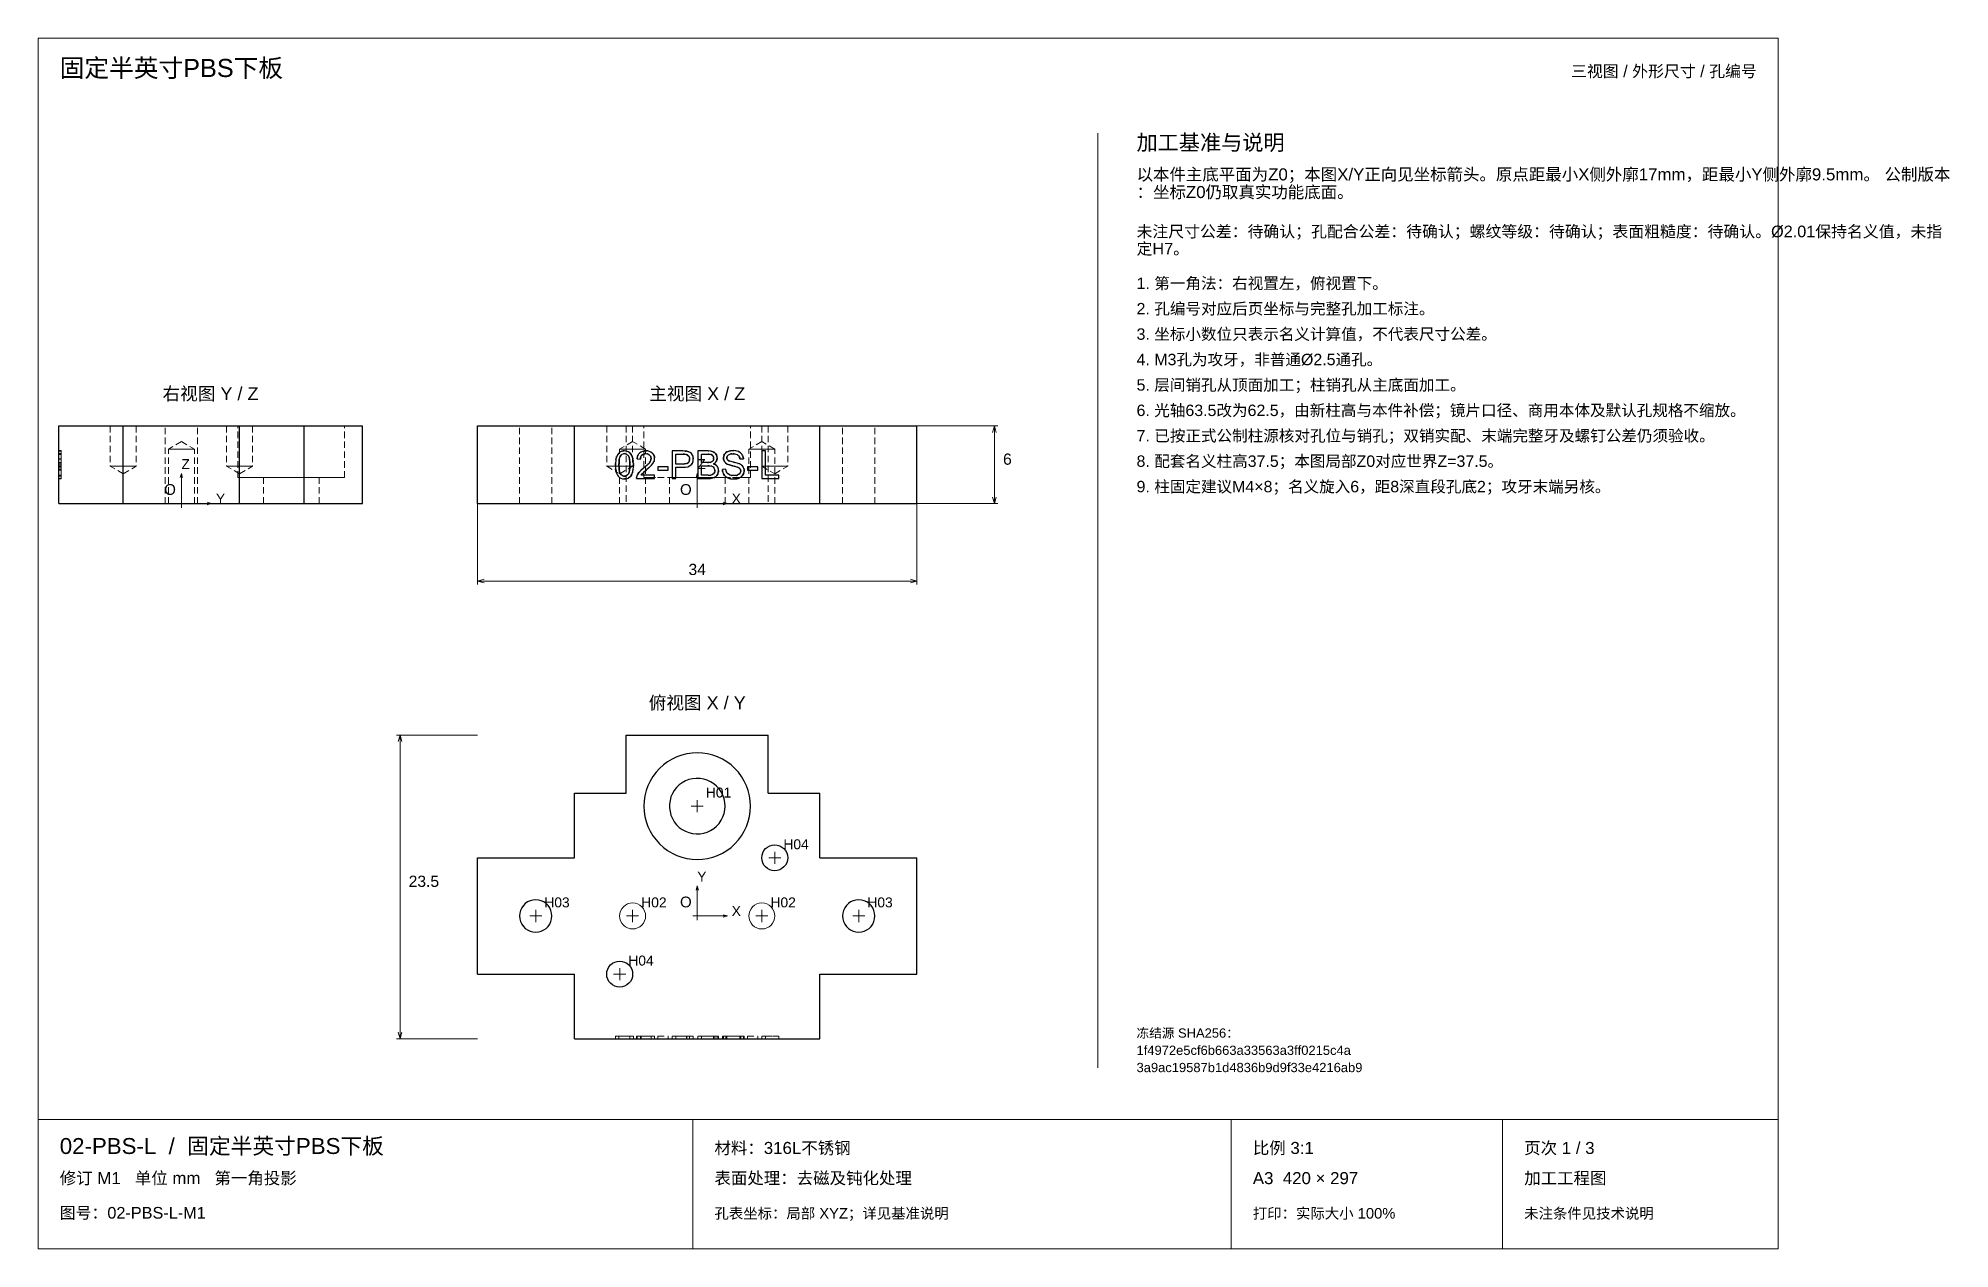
# Paper-space layout '01_三视图' of a CAD drawing. Header units: millimetres. Extents: x 8 to 452, y 8 to 289.
import ezdxf
from ezdxf.enums import TextEntityAlignment as Align

# ---------------------------------------------------------------- set-up
doc = ezdxf.new("R2010")
doc.units = ezdxf.units.MM
doc.linetypes.add('WP_HIDDEN', pattern=[2.3, 1.5, -0.8])
for name, color, linetype, lineweight in [('ANNOTATIONS', 7, 'CONTINUOUS', 18), ('HIDDEN', 7, 'WP_HIDDEN', 13), ('VISIBLE', 7, 'CONTINUOUS', 25)]:
    doc.layers.add(name, color=color, linetype=linetype, lineweight=lineweight)
doc.styles.add('CJK', font='Arial Unicode.ttf')

psp = doc.layouts.new('01_三视图')

# ---------------------------------------------------------------- texts
at = {"layer": 'ANNOTATIONS', "style": 'CJK'}
for s, height, p in [('固定半英寸PBS下板', 4.2, (13, 280)), ('加工基准与说明', 3.6, (263, 263)), ('以本件主底平面为Z0；本图X/Y正向见坐标箭头。原点距最小X侧外廓17mm，距最小Y侧外廓9.5mm。 公制版本', 2.8, (263, 256)), ('：坐标Z0仍取真实功能底面。', 2.8, (263, 251.9)), ('未注尺寸公差：待确认；孔配合公差：待确认；螺纹等级：待确认；表面粗糙度：待确认。Ø2.01保持名义值，未指', 2.7, (263, 242.8)), ('定H7。', 2.7, (263, 238.8)), ('1. 第一角法：右视置左，俯视置下。', 2.65, (263, 230.8)), ('2. 孔编号对应后页坐标与完整孔加工标注。', 2.65, (263, 224.9)), ('3. 坐标小数位只表示名义计算值，不代表尺寸公差。', 2.65, (263, 219)), ('4. M3孔为攻牙，非普通Ø2.5通孔。', 2.65, (263, 213.1)), ('5. 层间销孔从顶面加工；柱销孔从主底面加工。', 2.65, (263, 207.2)), ('6. 光轴63.5改为62.5，由新柱高与本件补偿；镜片口径、商用本体及默认孔规格不缩放。', 2.65, (263, 201.3)), ('7. 已按正式公制柱源核对孔位与销孔；双销实配、末端完整牙及螺钉公差仍须验收。', 2.65, (263, 195.4)), ('Z', 2.3, (41.25, 189)), ('Z', 2.3, (161, 189)), ('6', 2.6, (232, 190)), ('8. 配套名义柱高37.5；本图局部Z0对应世界Z=37.5。', 2.65, (263, 189.5)), ('9. 柱固定建议M4×8；名义旋入6，距8深直段孔底2；攻牙末端另核。', 2.65, (263, 183.6)), ('O', 2.5, (37.25, 183)), ('Y', 2.3, (49.25, 181)), ('O', 2.5, (157, 183)), ('X', 2.3, (169, 181)), ('H01', 2.3, (163, 112.75)), ('H04', 2.3, (181, 100.75)), ('23.5', 2.6, (94, 92)), ('Y', 2.3, (161, 93.25)), ('H03', 2.3, (125.5, 87.25)), ('H02', 2.3, (148, 87.25)), ('O', 2.5, (157, 87.25)), ('H02', 2.3, (178, 87.25)), ('H03', 2.3, (200.5, 87.25)), ('X', 2.3, (169, 85.25)), ('H04', 2.3, (145, 73.75)), ('冻结源 SHA256：', 2.15, (263, 57)), ('1f4972e5cf6b663a33563a3ff0215c4a', 2.15, (263, 53)), ('3a9ac19587b1d4836b9d9f33e4216ab9', 2.15, (263, 49)), ('02-PBS-L  /  固定半英寸PBS下板', 3.7, (13, 30)), ('材料：316L不锈钢', 2.8, (165, 30)), ('比例 3:1', 2.8, (290, 30)), ('页次 1 / 3', 2.8, (353, 30)), ('修订 M1   单位 mm   第一角投影', 2.8, (13, 23)), ('表面处理：去磁及钝化处理', 2.8, (165, 23)), ('A3  420 × 297', 2.8, (290, 23)), ('加工工程图', 2.8, (353, 23)), ('图号：02-PBS-L-M1', 2.7, (13, 15)), ('孔表坐标：局部 XYZ；详见基准说明', 2.45, (165, 15)), ('打印：实际大小 100%', 2.45, (290, 15)), ('未注条件见技术说明', 2.45, (353, 15))]:
    psp.add_text(s, height=height, dxfattribs=at).set_placement(p)
psp.add_text('三视图 / 外形尺寸 / 孔编号', height=2.7, dxfattribs=at).set_placement((407, 280), align=Align.RIGHT)
for s, height, p in [('右视图 Y / Z', 3, (48, 205)), ('主视图 X / Z', 3, (161, 205)), ('34', 2.6, (161, 164.4)), ('俯视图 X / Y', 3, (161, 133.25))]:
    psp.add_text(s, height=height, dxfattribs=at).set_placement(p, align=Align.CENTER)

# ---------------------------------------------------------------- linework, layer by layer
at = {"layer": 'ANNOTATIONS'}
for p, q in [((412, 289), (8, 289)), ((8, 289), (8, 8)), ((412, 8), (412, 289)), ((254, 50), (254, 267)), ((212, 199), (230.8, 199)), ((230, 199), (229.58, 197.5)), ((230, 181), (230, 199)), ((230, 199), (230.42, 197.5)), ((41.25, 188), (40.97, 187)), ((41.25, 181), (41.25, 188)), ((41.25, 188), (41.53, 187)), ((161, 188), (160.72, 187)), ((161, 181), (161, 188)), ((161, 188), (161.28, 187)), ((41.25, 180), (41.25, 182)), ((161, 180), (161, 182)), ((230, 181), (229.58, 182.5)), ((230, 181), (230.42, 182.5)), ((40.25, 181), (42.25, 181)), ((41.25, 181), (48.25, 181)), ((48.25, 181), (47.25, 181.28)), ((48.25, 181), (47.25, 180.72)), ((110, 181), (110, 162.2)), ((160, 181), (162, 181)), ((161, 181), (168, 181)), ((168, 181), (167, 181.28)), ((168, 181), (167, 180.72)), ((212, 181), (212, 162.2)), ((212, 181), (230.8, 181)), ((110, 163), (111.5, 163.42)), ((110, 163), (212, 163)), ((110, 163), (111.5, 162.58)), ((212, 163), (210.5, 163.42)), ((212, 163), (210.5, 162.58)), ((110, 127.25), (91.2, 127.25)), ((92, 127.25), (91.58, 125.75)), ((92, 56.75), (92, 127.25)), ((92, 127.25), (92.42, 125.75)), ((161, 109.35), (161, 112.15)), ((159.6, 110.75), (162.4, 110.75)), ((177.6, 98.75), (180.4, 98.75)), ((179, 97.35), (179, 100.15)), ((161, 92.25), (160.72, 91.25)), ((161, 85.25), (161, 92.25)), ((161, 92.25), (161.28, 91.25)), ((122.1, 85.25), (124.9, 85.25)), ((123.5, 83.85), (123.5, 86.65)), ((144.6, 85.25), (147.4, 85.25)), ((146, 83.85), (146, 86.65)), ((160, 85.25), (162, 85.25)), ((161, 84.25), (161, 86.25)), ((161, 85.25), (168, 85.25)), ((168, 85.25), (167, 85.53)), ((168, 85.25), (167, 84.97)), ((174.6, 85.25), (177.4, 85.25)), ((176, 83.85), (176, 86.65)), ((197.1, 85.25), (199.9, 85.25)), ((198.5, 83.85), (198.5, 86.65)), ((141.6, 71.75), (144.4, 71.75)), ((143, 70.35), (143, 73.15)), ((92, 56.75), (91.58, 58.25)), ((92, 56.75), (92.42, 58.25)), ((110, 56.75), (91.2, 56.75)), ((8, 38), (412, 38)), ((160, 8), (160, 38)), ((285, 8), (285, 38)), ((348, 8), (348, 38)), ((8, 8), (412, 8))]:
    psp.add_line(p, q, dxfattribs=at)
at = {"layer": 'HIDDEN'}
for points in [[(30.77, 199), (30.69, 199), (30.47, 199), (30.11, 199), (29.63, 199), (29.06, 199), (28.42, 199), (27.75, 199), (27.08, 199), (26.44, 199), (25.87, 199), (25.39, 199), (25.03, 199), (24.81, 199), (24.74, 199)], [(24.74, 199), (24.75, 199), (24.81, 199), (24.9, 199), (25.03, 199), (25.2, 199), (25.39, 199), (25.62, 199), (25.87, 199), (26.15, 199), (26.44, 199), (26.75, 199), (27.08, 199), (27.41, 199), (27.75, 199)], [(24.74, 199), (24.74, 189.7)], [(27.75, 199), (28.09, 199), (28.42, 199), (28.75, 199), (29.06, 199), (29.35, 199), (29.63, 199), (29.88, 199), (30.11, 199), (30.3, 199), (30.47, 199), (30.6, 199), (30.69, 199), (30.75, 199), (30.77, 199)], [(30.77, 199), (30.77, 189.7)], [(45, 199), (44.91, 199), (44.63, 199), (44.18, 199), (43.59, 199), (42.88, 199), (42.08, 199), (41.25, 199), (40.42, 199), (39.62, 199), (38.91, 199), (38.32, 199), (37.87, 199), (37.59, 199), (37.5, 199)], [(37.5, 199), (37.52, 199), (37.59, 199), (37.71, 199), (37.87, 199), (38.07, 199), (38.32, 199), (38.6, 199), (38.91, 199), (39.25, 199), (39.62, 199), (40.01, 199), (40.42, 199), (40.83, 199), (41.25, 199)], [(37.5, 181), (37.5, 199)], [(41.25, 195.41), (38.23, 193.6)], [(41.25, 199), (41.67, 199), (42.08, 199), (42.49, 199), (42.88, 199), (43.25, 199), (43.59, 199), (43.9, 199), (44.18, 199), (44.43, 199), (44.63, 199), (44.79, 199), (44.91, 199), (44.98, 199), (45, 199)], [(41.25, 195.41), (44.27, 193.6)], [(45, 181), (45, 199)], [(57.76, 199), (57.69, 199), (57.47, 199), (57.11, 199), (56.63, 199), (56.06, 199), (55.42, 199), (54.75, 199), (54.08, 199), (53.44, 199), (52.87, 199), (52.39, 199), (52.03, 199), (51.81, 199), (51.73, 199)], [(51.73, 199), (51.75, 199), (51.81, 199), (51.9, 199), (52.03, 199), (52.2, 199), (52.39, 199), (52.62, 199), (52.87, 199), (53.15, 199), (53.44, 199), (53.75, 199), (54.08, 199), (54.41, 199), (54.75, 199)], [(51.73, 199), (51.73, 189.7)], [(79.12, 199), (78.81, 199), (77.9, 199), (76.43, 199), (74.47, 199), (72.12, 199), (69.5, 199), (66.75, 199), (64, 199), (61.38, 199), (59.03, 199), (57.07, 199), (55.6, 199), (54.69, 199), (54.38, 199)], [(54.38, 199), (54.45, 199), (54.69, 199), (55.07, 199), (55.6, 199), (56.27, 199), (57.07, 199), (58, 199), (59.03, 199), (60.17, 199), (61.38, 199), (62.66, 199), (64, 199), (65.36, 199), (66.75, 199)], [(54.38, 187), (54.38, 199)], [(54.75, 199), (55.09, 199), (55.42, 199), (55.75, 199), (56.06, 199), (56.35, 199), (56.63, 199), (56.88, 199), (57.11, 199), (57.3, 199), (57.47, 199), (57.6, 199), (57.69, 199), (57.75, 199), (57.76, 199)], [(57.76, 199), (57.76, 189.7)], [(66.75, 199), (68.14, 199), (69.5, 199), (70.84, 199), (72.12, 199), (73.33, 199), (74.47, 199), (75.5, 199), (76.43, 199), (77.23, 199), (77.9, 199), (78.43, 199), (78.81, 199), (79.05, 199), (79.12, 199)], [(79.12, 187), (79.12, 199)], [(127.25, 199), (127.16, 199), (126.88, 199), (126.43, 199), (125.84, 199), (125.13, 199), (124.33, 199), (123.5, 199), (122.67, 199), (121.87, 199), (121.16, 199), (120.57, 199), (120.12, 199), (119.84, 199), (119.75, 199)], [(119.75, 181), (119.75, 199)], [(127.25, 181), (127.25, 199)], [(132.5, 199), (144.5, 199)], [(139.99, 199), (140.06, 199), (140.28, 199), (140.64, 199), (141.12, 199), (141.69, 199), (142.33, 199), (143, 199), (143.67, 199), (144.31, 199), (144.88, 199), (145.36, 199), (145.72, 199), (145.94, 199), (146.01, 199)], [(139.99, 199), (139.99, 189.7)], [(146, 195.41), (142.99, 193.6)], [(144.5, 199), (177.5, 199)], [(144.5, 199), (144.5, 181)], [(149.01, 193.6), (146, 195.41)], [(146.01, 199), (146.01, 189.7)], [(173.38, 199), (173.06, 199), (172.15, 199), (170.68, 199), (168.72, 199), (166.37, 199), (163.75, 199), (161, 199), (158.25, 199), (155.63, 199), (153.28, 199), (151.32, 199), (149.85, 199), (148.94, 199), (148.62, 199)], [(148.62, 187), (148.62, 199)], [(176, 195.41), (172.99, 193.6)], [(173.38, 187), (173.38, 199)], [(175.99, 199), (176.06, 199), (176.28, 199), (176.64, 199), (177.12, 199), (177.69, 199), (178.33, 199), (179, 199), (179.67, 199), (180.31, 199), (180.88, 199), (181.36, 199), (181.72, 199), (181.94, 199), (182.01, 199)], [(175.99, 199), (175.99, 189.7)], [(179.01, 193.6), (176, 195.41)], [(177.5, 199), (189.5, 199)], [(177.5, 199), (177.5, 181)], [(182.01, 199), (182.01, 189.7)], [(202.25, 199), (202.16, 199), (201.88, 199), (201.43, 199), (200.84, 199), (200.13, 199), (199.33, 199), (198.5, 199), (197.67, 199), (196.87, 199), (196.16, 199), (195.57, 199), (195.12, 199), (194.84, 199), (194.75, 199)], [(194.75, 181), (194.75, 199)], [(202.25, 181), (202.25, 199)], [(12.75, 193.07), (12.75, 193.24), (12.75, 193.3)], [(12.75, 193.3), (12.75, 193.25), (12.75, 193.08)], [(12.75, 193.3), (13.35, 193.3)], [(12.75, 193.01), (12.75, 193.17), (12.75, 193.22)], [(12.75, 193.22), (12.75, 193.19), (12.75, 193.12), (12.75, 193.01), (12.75, 192.84)], [(12.75, 192.71), (12.75, 192.93), (12.75, 193.09), (12.75, 193.19), (12.75, 193.22)], [(12.75, 193.22), (12.75, 193.19), (12.75, 193.1), (12.75, 192.95), (12.75, 192.74)], [(12.75, 193.22), (13.35, 193.22)], [(12.75, 193.19), (12.75, 186.81)], [(12.75, 193.13), (12.75, 193.18), (12.75, 193.19)], [(12.75, 193), (12.75, 193.14), (12.75, 193.19)], [(12.75, 187.56), (12.75, 193.19)], [(12.75, 193.19), (13.35, 193.19)], [(12.75, 192.83), (12.75, 193.02), (12.75, 193.13)], [(12.75, 193.13), (13.35, 193.13)], [(12.75, 193.08), (12.75, 192.82), (12.75, 192.44)], [(12.75, 192.4), (12.75, 192.79), (12.75, 193.07)], [(12.75, 192.41), (12.75, 192.76), (12.75, 193.01)], [(12.75, 192.4), (12.75, 192.75), (12.75, 193)], [(12.75, 192.84), (12.75, 192.63), (12.75, 192.39), (12.75, 192.1), (12.75, 191.78)], [(12.75, 192.22), (12.75, 192.57), (12.75, 192.83)], [(12.75, 192.74), (12.75, 192.48), (12.75, 192.16), (12.75, 191.79), (12.75, 191.37)], [(12.75, 191.45), (12.75, 192.14), (12.75, 192.44), (12.75, 192.71)], [(12.75, 192.23), (12.75, 192.38), (12.75, 192.48), (12.75, 192.55), (12.75, 192.57)], [(12.75, 192.57), (12.75, 192.55), (12.75, 192.49), (12.75, 192.39), (12.75, 192.25)], [(12.75, 192.57), (13.35, 192.57)], [(12.75, 192.57), (12.75, 192.54), (12.75, 192.44), (12.75, 192.28), (12.75, 192.05)], [(12.75, 192.11), (12.75, 192.31), (12.75, 192.45), (12.75, 192.54), (12.75, 192.57)], [(12.75, 192.27), (12.75, 192.4), (12.75, 192.49), (12.75, 192.54), (12.75, 192.56)], [(12.75, 192.56), (12.75, 192.54), (12.75, 192.48), (12.75, 192.38), (12.75, 192.25)], [(12.75, 192.56), (13.35, 192.56)], [(12.75, 192.44), (12.75, 192.01), (12.75, 191.54)], [(12.75, 190.16), (12.75, 192.44)], [(12.75, 192.44), (13.35, 192.44)], [(12.75, 192.44), (12.75, 192.38)], [(12.75, 190.51), (12.75, 192.44)], [(12.75, 192.44), (12.75, 192.42), (12.75, 192.35)], [(12.75, 191.46), (12.75, 191.98), (12.75, 192.41)], [(12.75, 191.56), (12.75, 192.4)], [(12.75, 191.39), (12.75, 191.92), (12.75, 192.4)], [(12.75, 192.38), (12.75, 192.24), (12.75, 192)], [(12.75, 192.38), (13.35, 192.38)], [(12.75, 192.35), (12.75, 192.22), (12.75, 192.02)], [(12.75, 191.6), (12.75, 191.97), (12.75, 192.27)], [(12.75, 192.25), (12.75, 191.89), (12.75, 191.46)], [(12.75, 192.25), (12.75, 192.07), (12.75, 191.86), (12.75, 191.61), (12.75, 191.33)], [(12.75, 191.29), (12.75, 191.82), (12.75, 192.04), (12.75, 192.23)], [(12.75, 191.35), (12.75, 191.8), (12.75, 192.22)], [(12.75, 189.96), (12.75, 190.61), (12.75, 191.2), (12.75, 191.71), (12.75, 191.93), (12.75, 192.11)], [(12.75, 192.05), (12.75, 191.88), (12.75, 191.68), (12.75, 191.19), (12.75, 190.6), (12.75, 189.96)], [(12.75, 192.02), (12.75, 191.76), (12.75, 191.46)], [(12.75, 192), (12.75, 191.69), (12.75, 191.32)], [(12.75, 191.78), (12.75, 191.39), (12.75, 190.95), (12.75, 190.47), (12.75, 189.96)], [(12.75, 191.03), (12.75, 191.28), (12.75, 191.6)], [(12.75, 190.79), (12.75, 191.56)], [(12.75, 191.54), (12.75, 191.12), (12.75, 190.75)], [(12.75, 189.96), (12.75, 190.39), (12.75, 190.79), (12.75, 191.15), (12.75, 191.46)], [(12.75, 191.46), (12.75, 190.52)], [(12.75, 191.46), (12.75, 191.15), (12.75, 190.9)], [(12.75, 190.69), (12.75, 191.45)], [(12.75, 191.33), (12.75, 191.39)], [(12.75, 191.39), (13.35, 191.39)], [(12.75, 191.37), (12.75, 191.29)], [(12.75, 191.37), (13.35, 191.37)], [(12.75, 189.97), (12.75, 190.27), (12.75, 190.6), (12.75, 191.35)], [(12.75, 191.33), (13.35, 191.33)], [(12.75, 191.32), (12.75, 190.83), (12.75, 190.63), (12.75, 190.46)], [(12.75, 191.29), (13.35, 191.29)], [(12.75, 190.58), (12.75, 191.03)], [(12.75, 190.9), (12.75, 190.71), (12.75, 190.58)], [(13.35, 193.08), (13.35, 193.25), (13.35, 193.3)], [(13.35, 193.3), (13.35, 193.24), (13.35, 193.07)], [(13.35, 192.84), (13.35, 193.01), (13.35, 193.12), (13.35, 193.19), (13.35, 193.22)], [(13.35, 193.22), (13.35, 193.17), (13.35, 193.01)], [(13.35, 192.74), (13.35, 192.95), (13.35, 193.1), (13.35, 193.19), (13.35, 193.22)], [(13.35, 193.22), (13.35, 193.19), (13.35, 193.09), (13.35, 192.93), (13.35, 192.71)], [(13.35, 186.81), (13.35, 193.19)], [(13.35, 193.19), (13.35, 193.18), (13.35, 193.13)], [(13.35, 193.19), (13.35, 193.14), (13.35, 193)], [(13.35, 193.19), (13.35, 187.56)], [(13.35, 193.13), (13.35, 193.02), (13.35, 192.83)], [(13.35, 192.44), (13.35, 192.81), (13.35, 193.08)], [(13.35, 193.07), (13.35, 192.79), (13.35, 192.4)], [(13.35, 193.01), (13.35, 192.76), (13.35, 192.41)], [(13.35, 193), (13.35, 192.75), (13.35, 192.4)], [(13.35, 191.78), (13.35, 192.1), (13.35, 192.39), (13.35, 192.64), (13.35, 192.84)], [(13.35, 192.83), (13.35, 192.57), (13.35, 192.22)], [(13.35, 191.37), (13.35, 191.8), (13.35, 192.17), (13.35, 192.48), (13.35, 192.74)], [(13.35, 192.71), (13.35, 192.44), (13.35, 192.14), (13.35, 191.81), (13.35, 191.45)], [(13.35, 192.25), (13.35, 192.39), (13.35, 192.49), (13.35, 192.55), (13.35, 192.57)], [(13.35, 192.57), (13.35, 192.55), (13.35, 192.48), (13.35, 192.38), (13.35, 192.23)], [(13.35, 192.05), (13.35, 192.28), (13.35, 192.44), (13.35, 192.54), (13.35, 192.57)], [(13.35, 192.57), (13.35, 192.54), (13.35, 192.45), (13.35, 192.31), (13.35, 192.11)], [(13.35, 192.25), (13.35, 192.38), (13.35, 192.48), (13.35, 192.54), (13.35, 192.56)], [(13.35, 192.56), (13.35, 192.54), (13.35, 192.49), (13.35, 192.4), (13.35, 192.27)], [(13.35, 191.54), (13.35, 192.01), (13.35, 192.44)], [(13.35, 192.44), (13.35, 190.16)], [(13.35, 192.38), (13.35, 192.44)], [(13.35, 192.44), (13.35, 190.51)], [(13.35, 192.35), (13.35, 192.42), (13.35, 192.44)], [(13.35, 192.41), (13.35, 191.98), (13.35, 191.46)], [(13.35, 192.4), (13.35, 191.56)], [(13.35, 192.4), (13.35, 191.93), (13.35, 191.39)], [(13.35, 192), (13.35, 192.24), (13.35, 192.38)], [(13.35, 192.02), (13.35, 192.22), (13.35, 192.35)], [(13.35, 192.27), (13.35, 191.97), (13.35, 191.6)], [(13.35, 191.46), (13.35, 191.89), (13.35, 192.25)], [(13.35, 191.33), (13.35, 191.62), (13.35, 191.86), (13.35, 192.07), (13.35, 192.25)], [(13.35, 192.23), (13.35, 192.04), (13.35, 191.82), (13.35, 191.57), (13.35, 191.29)], [(13.35, 192.22), (13.35, 191.8), (13.35, 191.35)], [(13.35, 192.11), (13.35, 191.95), (13.35, 191.76), (13.35, 191.53), (13.35, 191.28), (13.35, 191), (13.35, 190.68), (13.35, 190.33), (13.35, 189.96)], [(13.35, 189.96), (13.35, 190.33), (13.35, 190.68), (13.35, 190.99), (13.35, 191.27), (13.35, 191.51), (13.35, 191.73), (13.35, 191.9), (13.35, 192.05)], [(13.35, 191.46), (13.35, 191.76), (13.35, 192.02)], [(13.35, 191.32), (13.35, 191.69), (13.35, 192)], [(13.35, 189.96), (13.35, 190.49), (13.35, 190.98), (13.35, 191.41), (13.35, 191.78)], [(13.35, 191.6), (13.35, 191.28), (13.35, 191.03)], [(13.35, 191.56), (13.35, 190.79)], [(13.35, 190.75), (13.35, 191.12), (13.35, 191.54)], [(13.35, 191.46), (13.35, 191.16), (13.35, 190.81), (13.35, 190.41), (13.35, 189.96)], [(13.35, 190.52), (13.35, 191.46)], [(13.35, 190.9), (13.35, 191.15), (13.35, 191.46)], [(13.35, 191.45), (13.35, 190.69)], [(13.35, 191.39), (13.35, 191.33)], [(13.35, 191.29), (13.35, 191.37)], [(13.35, 191.35), (13.35, 190.95), (13.35, 190.59), (13.35, 190.26), (13.35, 189.97)], [(13.35, 190.46), (13.35, 190.63), (13.35, 190.83), (13.35, 191.06), (13.35, 191.32)], [(13.35, 191.03), (13.35, 190.58)], [(13.35, 190.58), (13.35, 190.71), (13.35, 190.9)], [(44.27, 193.6), (44.19, 193.6), (43.97, 193.6), (43.61, 193.6), (43.13, 193.6), (42.56, 193.6), (41.92, 193.6), (41.25, 193.6), (40.58, 193.6), (39.94, 193.6), (39.37, 193.6), (38.89, 193.6), (38.53, 193.6), (38.31, 193.6), (38.23, 193.6)], [(38.23, 193.6), (38.25, 193.6), (38.31, 193.6), (38.4, 193.6), (38.53, 193.6), (38.7, 193.6), (38.89, 193.6), (39.12, 193.6), (39.37, 193.6), (39.65, 193.6), (39.94, 193.6), (40.25, 193.6), (40.58, 193.6), (40.91, 193.6), (41.25, 193.6)], [(38.23, 181), (38.23, 193.6)], [(41.25, 193.6), (41.59, 193.6), (41.92, 193.6), (42.25, 193.6), (42.56, 193.6), (42.85, 193.6), (43.13, 193.6), (43.38, 193.6), (43.61, 193.6), (43.8, 193.6), (43.97, 193.6), (44.1, 193.6), (44.19, 193.6), (44.25, 193.6), (44.27, 193.6)], [(44.27, 181), (44.27, 193.6)], [(142.02, 190.3), (142.1, 191.18)], [(142.12, 191.26), (142.21, 191.66)], [(142.29, 191.9), (142.52, 192.36)], [(142.53, 192.38), (142.72, 192.63), (142.94, 192.84)], [(142.91, 191.23), (142.86, 190.8), (142.83, 190.32)], [(142.94, 192.84), (143.28, 193.05), (143.67, 193.18)], [(143.12, 191.92), (143.02, 191.66), (142.94, 191.36)], [(149.01, 193.6), (148.94, 193.6), (148.72, 193.6), (148.36, 193.6), (147.88, 193.6), (147.31, 193.6), (146.67, 193.6), (146, 193.6), (145.33, 193.6), (144.69, 193.6), (144.12, 193.6), (143.64, 193.6), (143.28, 193.6), (143.06, 193.6), (142.99, 193.6)], [(142.99, 181), (142.99, 193.6)], [(143.85, 192.54), (143.55, 192.43), (143.3, 192.21)], [(143.83, 193.2), (143.89, 193.21)], [(143.98, 193.21), (144.1, 193.22)], [(144.1, 193.22), (144.24, 193.21)], [(144.26, 193.21), (144.34, 193.2)], [(144.93, 192.15), (144.65, 192.4), (144.49, 192.49), (144.33, 192.54)], [(144.34, 193.2), (144.69, 193.14), (145, 193.01)], [(145, 193.01), (145.2, 192.89)], [(145.24, 192.85), (145.46, 192.65)], [(145.64, 192.41), (145.88, 191.94)], [(145.88, 191.94), (145.97, 191.7)], [(146.06, 191.34), (146.11, 191.06)], [(146.12, 190.97), (146.15, 190.71)], [(147.05, 191.57), (147.15, 192)], [(147.25, 192.22), (147.43, 192.52)], [(148.17, 192.23), (148.01, 192.02), (147.9, 191.78)], [(148.06, 193.01), (148.45, 193.15)], [(148.72, 192.53), (148.53, 192.47), (148.36, 192.38)], [(148.85, 193.21), (148.95, 193.21)], [(149.01, 181), (149.01, 193.6)], [(149.41, 192.53), (149.08, 192.57)], [(149.26, 193.21), (149.56, 193.18), (149.83, 193.12), (150.09, 193.02), (150.32, 192.89)], [(149.8, 192.36), (149.49, 192.51)], [(150.1, 192.07), (149.95, 192.25)], [(150.09, 190.79), (150.19, 191), (150.25, 191.2)], [(150.28, 191.46), (150.26, 191.7)], [(150.55, 192.71), (150.71, 192.53)], [(151.08, 191.45), (151.07, 191.18), (151.01, 190.92)], [(151.08, 191.57), (151.08, 191.45)], [(157.76, 193.19), (158.12, 193.18)], [(158.32, 192.41), (158.04, 192.43)], [(158.44, 193.15), (158.6, 193.13)], [(158.84, 192.2), (158.71, 192.29)], [(158.88, 190.46), (159.04, 190.65), (159.15, 190.88)], [(158.99, 193.03), (159.39, 192.83)], [(159.22, 191.42), (159.16, 191.73), (159.02, 192)], [(159.2, 191.07), (159.21, 191.16)], [(159.52, 192.73), (159.69, 192.55)], [(159.7, 192.53), (159.81, 192.37)], [(159.81, 192.37), (159.9, 192.22)], [(159.97, 192.05), (160.08, 191.59)], [(160.09, 191.35), (160.07, 190.99), (159.98, 190.65)], [(163.55, 192.43), (163.25, 192.44)], [(163.66, 192.43), (163.61, 192.43)], [(163.67, 193.19), (164.17, 193.15)], [(163.89, 192.41), (163.89, 192.41)], [(163.95, 192.4), (163.92, 192.41)], [(163.98, 192.4), (163.95, 192.4)], [(164.06, 192.39), (164.03, 192.39)], [(164.08, 192.38), (164.06, 192.39)], [(164.43, 190.7), (164.65, 190.9)], [(164.66, 192.02), (164.48, 192.22)], [(164.53, 193.06), (164.57, 193.05)], [(164.65, 190.9), (164.76, 191.12), (164.81, 191.39)], [(164.81, 191.52), (164.76, 191.81)], [(164.96, 192.86), (165.1, 192.75)], [(165.13, 192.72), (165.21, 192.64)], [(165.54, 192.11), (165.62, 191.8)], [(165.6, 191.22), (165.55, 191.05)], [(165.63, 191.4), (165.62, 191.29)], [(165.63, 191.76), (165.64, 191.56)], [(167.08, 191.73), (167.13, 191.96), (167.2, 192.18)], [(167.21, 190.89), (167.1, 191.22)], [(167.61, 192.75), (167.93, 192.98)], [(168.04, 192.07), (167.92, 191.83)], [(168, 193.02), (168.15, 193.08)], [(168.24, 192.27), (168.04, 192.07)], [(168.46, 192.41), (168.24, 192.27)], [(168.46, 190.85), (168.86, 190.71), (169.41, 190.58)], [(168.8, 192.51), (168.53, 192.44)], [(169.35, 192.56), (169.04, 192.54)], [(170.46, 192.25), (170.28, 192.37), (170.07, 192.46), (169.82, 192.52), (169.53, 192.55)], [(169.56, 193.29), (169.96, 193.25)], [(170.05, 193.23), (170.57, 193.07)], [(170.83, 191.7), (170.68, 192.01), (170.46, 192.25)], [(170.57, 193.07), (170.68, 193.02)], [(170.79, 192.96), (171.15, 192.7)], [(171.16, 192.7), (171.4, 192.4)], [(171.4, 192.4), (171.59, 192.03)], [(171.6, 192), (171.62, 191.94)], [(171.66, 191.81), (171.67, 191.76)], [(171.67, 191.76), (171.68, 191.73)], [(179.01, 193.6), (178.94, 193.6), (178.72, 193.6), (178.36, 193.6), (177.88, 193.6), (177.31, 193.6), (176.67, 193.6), (176, 193.6), (175.33, 193.6), (174.69, 193.6), (174.12, 193.6), (173.64, 193.6), (173.28, 193.6), (173.06, 193.6), (172.99, 193.6)], [(172.99, 181), (172.99, 193.6)], [(179.01, 181), (179.01, 193.6)], [(12.75, 190.2), (12.75, 190.46), (12.75, 190.79)], [(12.75, 190.75), (12.75, 190.42), (12.75, 190.15)], [(12.75, 189.91), (12.75, 190.69)], [(12.75, 190.17), (12.75, 190.58)], [(12.75, 190.58), (12.75, 190.53), (12.75, 190.51)], [(12.75, 190.52), (12.75, 190.22), (12.75, 189.9), (12.75, 189.17)], [(12.75, 190.51), (13.35, 190.51)], [(12.75, 190.46), (12.75, 190.32), (12.75, 190.23), (12.75, 190.17), (12.75, 190.16)], [(12.75, 189.63), (12.75, 189.82), (12.75, 189.98), (12.75, 190.11), (12.75, 190.2)], [(12.75, 190.2), (13.35, 190.2)], [(12.75, 189.52), (12.75, 189.88), (12.75, 190.17)], [(12.75, 190.16), (13.35, 190.16)], [(12.75, 190.15), (12.75, 189.75)], [(12.75, 189.4), (12.75, 189.43), (12.75, 189.53), (12.75, 189.71), (12.75, 189.97)], [(12.75, 189.96), (12.75, 189.2), (12.75, 188.5), (12.75, 187.87), (12.75, 187.6), (12.75, 187.36)], [(12.75, 188.14), (12.75, 188.53), (12.75, 188.97), (12.75, 189.44), (12.75, 189.96)], [(12.75, 187.86), (12.75, 188.03), (12.75, 188.23), (12.75, 188.73), (12.75, 189.31), (12.75, 189.96)], [(12.75, 189.96), (12.75, 189.31), (12.75, 188.73), (12.75, 188.24), (12.75, 188.03), (12.75, 187.87)], [(12.75, 188.79), (12.75, 189.41), (12.75, 189.68), (12.75, 189.91)], [(12.75, 187.56), (12.75, 189.76)], [(12.75, 189.76), (13.35, 189.76)], [(12.75, 189.76), (12.75, 189.73), (12.75, 189.65)], [(12.75, 189.75), (12.75, 189.58), (12.75, 189.44)], [(12.75, 189.65), (12.75, 189.5), (12.75, 189.28)], [(12.75, 188.66), (12.75, 189.18), (12.75, 189.63)], [(12.75, 188.61), (12.75, 189.09), (12.75, 189.52)], [(12.75, 189.51), (12.75, 188.72)], [(12.75, 189.51), (13.35, 189.51)], [(12.75, 189.44), (12.75, 189.27), (12.75, 189.07)], [(12.75, 186.81), (12.75, 189.4)], [(12.75, 189.4), (13.35, 189.4)], [(12.75, 189.28), (12.75, 188.99), (12.75, 188.66)], [(12.75, 189.17), (12.75, 188.66), (12.75, 188.2)], [(12.75, 189.07), (12.75, 188.82), (12.75, 188.54)], [(12.75, 188.14), (12.75, 188.5), (12.75, 188.93)], [(12.75, 188.93), (12.75, 188.86)], [(12.75, 188.93), (13.35, 188.93)], [(12.75, 188.86), (12.75, 188.25), (12.75, 187.71)], [(12.75, 188.86), (13.35, 188.86)], [(12.75, 187.99), (12.75, 188.12), (12.75, 188.31), (12.75, 188.53), (12.75, 188.79)], [(12.75, 188.72), (13.35, 188.72)], [(12.75, 187.83), (12.75, 188.23), (12.75, 188.66)], [(12.75, 188.66), (12.75, 188.37), (12.75, 188.12)], [(12.75, 187.65), (12.75, 188.12), (12.75, 188.61)], [(12.75, 188.54), (12.75, 188)], [(12.75, 188.2), (12.75, 187.35)], [(12.75, 187.08), (12.75, 187.29), (12.75, 187.54), (12.75, 187.82), (12.75, 188.14)], [(12.75, 187.65), (12.75, 187.86), (12.75, 188.14)], [(12.75, 188.12), (12.75, 187.92), (12.75, 187.77)], [(12.75, 188), (12.75, 187.77), (12.75, 187.6)], [(12.75, 187.56), (12.75, 187.99)], [(12.75, 187.87), (12.75, 187.64), (12.75, 187.48), (12.75, 187.38), (12.75, 187.34)], [(12.75, 187.34), (12.75, 187.38), (12.75, 187.48), (12.75, 187.64), (12.75, 187.86)], [(12.75, 187.23), (12.75, 187.49), (12.75, 187.83)], [(12.75, 187.77), (12.75, 187.66), (12.75, 187.59)], [(12.75, 187.71), (12.75, 187.47), (12.75, 187.27), (12.75, 187.09), (12.75, 186.95)], [(12.75, 186.95), (12.75, 187.25), (12.75, 187.65)], [(12.75, 187.46), (12.75, 187.5), (12.75, 187.65)], [(12.75, 187.6), (12.75, 187.49), (12.75, 187.46)], [(12.75, 187.59), (12.75, 187.56)], [(12.75, 186.81), (12.75, 187.56)], [(12.75, 187.56), (13.35, 187.56)], [(12.75, 187.46), (13.35, 187.46)], [(12.75, 187.36), (12.75, 187.07), (12.75, 186.86), (12.75, 186.74), (12.75, 186.7)], [(12.75, 187.35), (12.75, 186.81)], [(12.75, 187.34), (13.35, 187.34)], [(12.75, 186.92), (12.75, 187.05), (12.75, 187.23)], [(12.75, 186.7), (12.75, 186.72), (12.75, 186.79), (12.75, 186.91), (12.75, 187.08)], [(12.75, 186.95), (12.75, 186.84), (12.75, 186.76), (12.75, 186.72), (12.75, 186.7)], [(12.75, 186.7), (12.75, 186.72), (12.75, 186.76), (12.75, 186.84), (12.75, 186.95)], [(12.75, 186.81), (12.75, 186.84), (12.75, 186.92)], [(12.75, 186.81), (13.35, 186.81)], [(12.75, 186.7), (13.35, 186.7)], [(13.35, 190.79), (13.35, 190.46), (13.35, 190.2)], [(13.35, 190.15), (13.35, 190.42), (13.35, 190.75)], [(13.35, 190.69), (13.35, 189.91)], [(13.35, 190.58), (13.35, 190.17)], [(13.35, 190.51), (13.35, 190.53), (13.35, 190.58)], [(13.35, 189.17), (13.35, 189.57), (13.35, 189.93), (13.35, 190.25), (13.35, 190.52)], [(13.35, 190.16), (13.35, 190.18), (13.35, 190.23), (13.35, 190.33), (13.35, 190.46)], [(13.35, 190.2), (13.35, 189.97), (13.35, 189.63)], [(13.35, 190.17), (13.35, 189.88), (13.35, 189.52)], [(13.35, 189.75), (13.35, 190.15)], [(13.35, 189.97), (13.35, 189.72), (13.35, 189.54), (13.35, 189.44), (13.35, 189.4)], [(13.35, 189.96), (13.35, 189.42), (13.35, 188.94), (13.35, 188.52), (13.35, 188.14)], [(13.35, 187.36), (13.35, 187.58), (13.35, 187.82), (13.35, 188.1), (13.35, 188.41), (13.35, 188.75), (13.35, 189.12), (13.35, 189.52), (13.35, 189.96)], [(13.35, 189.96), (13.35, 189.58), (13.35, 189.24), (13.35, 188.93), (13.35, 188.65), (13.35, 188.4), (13.35, 188.19), (13.35, 188.01), (13.35, 187.86)], [(13.35, 187.87), (13.35, 188.01), (13.35, 188.19), (13.35, 188.41), (13.35, 188.65), (13.35, 188.93), (13.35, 189.24), (13.35, 189.58), (13.35, 189.96)], [(13.35, 189.91), (13.35, 189.69), (13.35, 189.43), (13.35, 189.13), (13.35, 188.79)], [(13.35, 189.76), (13.35, 187.56)], [(13.35, 189.65), (13.35, 189.73), (13.35, 189.76)], [(13.35, 189.44), (13.35, 189.57), (13.35, 189.75)], [(13.35, 189.28), (13.35, 189.5), (13.35, 189.65)], [(13.35, 189.63), (13.35, 189.18), (13.35, 188.66)], [(13.35, 189.52), (13.35, 189.1), (13.35, 188.61)], [(13.35, 188.72), (13.35, 189.51)], [(13.35, 189.07), (13.35, 189.27), (13.35, 189.44)], [(13.35, 189.4), (13.35, 186.81)], [(13.35, 188.66), (13.35, 188.99), (13.35, 189.28)], [(13.35, 188.2), (13.35, 188.65), (13.35, 189.17)], [(13.35, 188.54), (13.35, 188.82), (13.35, 189.07)], [(13.35, 188.93), (13.35, 188.49), (13.35, 188.14)], [(13.35, 188.86), (13.35, 188.93)], [(13.35, 187.71), (13.35, 188.25), (13.35, 188.86)], [(13.35, 188.79), (13.35, 188.52), (13.35, 188.29), (13.35, 188.12), (13.35, 187.99)], [(13.35, 188.66), (13.35, 188.23), (13.35, 187.83)], [(13.35, 188.12), (13.35, 188.37), (13.35, 188.66)], [(13.35, 188.61), (13.35, 187.65)], [(13.35, 188), (13.35, 188.54)], [(13.35, 187.35), (13.35, 188.2)], [(13.35, 188.14), (13.35, 187.82), (13.35, 187.53), (13.35, 187.28), (13.35, 187.08)], [(13.35, 188.14), (13.35, 187.87), (13.35, 187.65)], [(13.35, 187.77), (13.35, 187.92), (13.35, 188.12)], [(13.35, 187.6), (13.35, 187.77), (13.35, 188)], [(13.35, 187.99), (13.35, 187.56)], [(13.35, 187.34), (13.35, 187.38), (13.35, 187.47), (13.35, 187.64), (13.35, 187.87)], [(13.35, 187.86), (13.35, 187.64), (13.35, 187.47), (13.35, 187.38), (13.35, 187.34)], [(13.35, 187.83), (13.35, 187.48), (13.35, 187.23)], [(13.35, 187.59), (13.35, 187.66), (13.35, 187.77)], [(13.35, 186.95), (13.35, 187.09), (13.35, 187.27), (13.35, 187.47), (13.35, 187.71)], [(13.35, 187.65), (13.35, 187.5), (13.35, 187.46)], [(13.35, 187.65), (13.35, 187.25), (13.35, 186.95)], [(13.35, 187.46), (13.35, 187.49), (13.35, 187.6)], [(13.35, 187.56), (13.35, 187.59)], [(13.35, 187.56), (13.35, 186.81)], [(13.35, 186.7), (13.35, 186.74), (13.35, 186.87), (13.35, 187.07), (13.35, 187.36)], [(13.35, 186.81), (13.35, 187.35)], [(13.35, 187.23), (13.35, 187.05), (13.35, 186.92)], [(13.35, 187.08), (13.35, 186.91), (13.35, 186.79), (13.35, 186.72), (13.35, 186.7)], [(13.35, 186.95), (13.35, 186.84), (13.35, 186.76), (13.35, 186.72), (13.35, 186.7)], [(13.35, 186.7), (13.35, 186.72), (13.35, 186.76), (13.35, 186.84), (13.35, 186.95)], [(13.35, 186.92), (13.35, 186.84), (13.35, 186.81)], [(30.77, 189.7), (30.69, 189.7), (30.47, 189.7), (30.11, 189.7), (29.63, 189.7), (29.06, 189.7), (28.42, 189.7), (27.75, 189.7), (27.08, 189.7), (26.44, 189.7), (25.87, 189.7), (25.39, 189.7), (25.03, 189.7), (24.81, 189.7), (24.74, 189.7)], [(24.74, 189.7), (24.75, 189.7), (24.81, 189.7), (24.9, 189.7), (25.03, 189.7), (25.2, 189.7), (25.39, 189.7), (25.62, 189.7), (25.87, 189.7), (26.15, 189.7), (26.44, 189.7), (26.75, 189.7), (27.08, 189.7), (27.41, 189.7), (27.75, 189.7)], [(27.75, 187.89), (24.74, 189.7)], [(27.75, 189.7), (28.09, 189.7), (28.42, 189.7), (28.75, 189.7), (29.06, 189.7), (29.35, 189.7), (29.63, 189.7), (29.88, 189.7), (30.11, 189.7), (30.3, 189.7), (30.47, 189.7), (30.6, 189.7), (30.69, 189.7), (30.75, 189.7), (30.77, 189.7)], [(27.75, 187.89), (30.77, 189.7)], [(57.76, 189.7), (57.69, 189.7), (57.47, 189.7), (57.11, 189.7), (56.63, 189.7), (56.06, 189.7), (55.42, 189.7), (54.75, 189.7), (54.08, 189.7), (53.44, 189.7), (52.87, 189.7), (52.39, 189.7), (52.03, 189.7), (51.81, 189.7), (51.73, 189.7)], [(51.73, 189.7), (51.75, 189.7), (51.81, 189.7), (51.9, 189.7), (52.03, 189.7), (52.2, 189.7), (52.39, 189.7), (52.62, 189.7), (52.87, 189.7), (53.15, 189.7), (53.44, 189.7), (53.75, 189.7), (54.08, 189.7), (54.41, 189.7), (54.75, 189.7)], [(54.75, 187.89), (51.73, 189.7)], [(79.12, 187), (78.81, 187), (77.9, 187), (76.43, 187), (74.47, 187), (72.12, 187), (69.5, 187), (66.75, 187), (64, 187), (61.38, 187), (59.03, 187), (57.07, 187), (55.6, 187), (54.69, 187), (54.38, 187)], [(54.38, 187), (54.45, 187), (54.69, 187), (55.07, 187), (55.6, 187), (56.27, 187), (57.07, 187), (58, 187), (59.03, 187), (60.17, 187), (61.38, 187), (62.66, 187), (64, 187), (65.36, 187), (66.75, 187)], [(54.75, 189.7), (55.09, 189.7), (55.42, 189.7), (55.75, 189.7), (56.06, 189.7), (56.35, 189.7), (56.63, 189.7), (56.88, 189.7), (57.11, 189.7), (57.3, 189.7), (57.47, 189.7), (57.6, 189.7), (57.69, 189.7), (57.75, 189.7), (57.76, 189.7)], [(54.75, 187.89), (57.76, 189.7)], [(73.2, 187), (73.04, 187), (72.56, 187), (71.79, 187), (70.77, 187), (69.55, 187), (68.19, 187), (66.75, 187), (65.31, 187), (63.95, 187), (62.73, 187), (61.71, 187), (60.94, 187), (60.46, 187), (60.3, 187)], [(60.3, 187), (60.34, 187), (60.46, 187), (60.66, 187), (60.94, 187), (61.29, 187), (61.71, 187), (62.19, 187), (62.73, 187), (63.32, 187), (63.95, 187), (64.62, 187), (65.31, 187), (66.03, 187), (66.75, 187)], [(60.3, 181), (60.3, 187)], [(66.75, 187), (68.14, 187), (69.5, 187), (70.84, 187), (72.12, 187), (73.33, 187), (74.47, 187), (75.5, 187), (76.43, 187), (77.23, 187), (77.9, 187), (78.43, 187), (78.81, 187), (79.05, 187), (79.12, 187)], [(66.75, 187), (67.47, 187), (68.19, 187), (68.88, 187), (69.55, 187), (70.18, 187), (70.77, 187), (71.31, 187), (71.79, 187), (72.21, 187), (72.56, 187), (72.84, 187), (73.04, 187), (73.16, 187), (73.2, 187)], [(73.2, 181), (73.2, 187)], [(139.99, 189.7), (140.06, 189.7), (140.28, 189.7), (140.64, 189.7), (141.12, 189.7), (141.69, 189.7), (142.33, 189.7), (143, 189.7), (143.67, 189.7), (144.31, 189.7), (144.88, 189.7), (145.36, 189.7), (145.72, 189.7), (145.94, 189.7), (146.01, 189.7)], [(139.99, 189.7), (143, 187.89)], [(142.06, 189.07), (142.02, 189.7)], [(142.65, 187.36), (142.57, 187.46)], [(144.1, 186.7), (143.66, 186.74), (143.27, 186.87), (142.94, 187.07), (142.65, 187.36)], [(143, 187.89), (146.01, 189.7)], [(143.26, 187.77), (143.54, 187.51), (143.7, 187.43), (143.86, 187.37)], [(144.33, 187.37), (144.5, 187.43), (144.65, 187.51), (144.93, 187.77)], [(144.45, 186.73), (144.35, 186.71)], [(145.06, 186.94), (144.77, 186.81), (144.45, 186.73)], [(145.55, 187.37), (145.26, 187.08)], [(145.95, 188.14), (145.85, 187.89)], [(146.08, 188.65), (145.98, 188.26)], [(146.15, 189.2), (146.1, 188.79)], [(146.17, 189.67), (146.15, 189.2)], [(146.16, 190.59), (146.16, 190.56)], [(146.16, 190.56), (146.17, 190.3)], [(146.18, 190.12), (146.18, 189.96)], [(146.88, 187.01), (146.97, 187.35)], [(146.97, 187.35), (147.07, 187.58)], [(147.16, 187.75), (147.21, 187.83)], [(147.57, 188.3), (147.9, 188.64)], [(147.93, 188.66), (148.39, 189.08)], [(148.02, 187.65), (147.96, 187.56)], [(148.21, 187.9), (148.06, 187.71)], [(148.72, 188.38), (148.36, 188.05)], [(173.38, 187), (173.06, 187), (172.15, 187), (170.68, 187), (168.72, 187), (166.37, 187), (163.75, 187), (161, 187), (158.25, 187), (155.63, 187), (153.28, 187), (151.32, 187), (149.85, 187), (148.94, 187), (148.62, 187)], [(148.72, 189.35), (149.28, 189.84)], [(149.09, 188.7), (148.77, 188.43)], [(149.29, 188.87), (149.2, 188.79)], [(149.35, 189.91), (149.64, 190.19)], [(149.64, 190.19), (149.81, 190.39)], [(150.06, 189.55), (149.75, 189.27)], [(150.32, 189.82), (150.11, 189.6)], [(150.69, 190.26), (150.41, 189.91)], [(150.93, 190.69), (150.78, 190.41)], [(167.45, 187), (167.29, 187), (166.81, 187), (166.04, 187), (165.02, 187), (163.8, 187), (162.44, 187), (161, 187), (159.56, 187), (158.2, 187), (156.98, 187), (155.96, 187), (155.19, 187), (154.71, 187), (154.55, 187)], [(154.55, 181), (154.55, 187)], [(159.57, 189.97), (159.26, 189.72), (158.85, 189.54), (158.33, 189.44), (157.7, 189.4)], [(158.07, 190.17), (158.39, 190.23), (158.66, 190.32)], [(163.64, 190.51), (164.01, 190.55)], [(164.22, 189.69), (163.76, 189.75)], [(164.14, 186.84), (163.81, 186.81)], [(164.6, 186.92), (164.2, 186.84)], [(164.21, 190.6), (164.42, 190.7)], [(164.26, 187.62), (164.48, 187.69)], [(164.66, 189.52), (164.39, 189.65)], [(164.9, 190.29), (164.75, 190.2)], [(164.75, 190.2), (164.89, 190.16)], [(164.89, 189.28), (164.76, 189.43)], [(164.77, 187.87), (164.9, 188.04)], [(165.29, 187.23), (164.92, 187.02)], [(165.32, 190.65), (165.15, 190.47), (164.94, 190.31)], [(165.07, 188.78), (165.03, 188.99)], [(165.03, 188.31), (165.08, 188.6)], [(165.08, 190.08), (165.33, 189.93)], [(165.48, 187.4), (165.29, 187.23)], [(165.59, 187.53), (165.51, 187.44)], [(165.64, 189.63), (165.78, 189.41), (165.87, 189.18), (165.93, 188.93), (165.95, 188.66)], [(165.85, 188.03), (165.76, 187.83)], [(165.93, 188.38), (165.87, 188.08)], [(167.04, 187.95), (166.94, 188.19), (166.87, 188.45)], [(167.06, 187.92), (167.05, 187.93)], [(167.61, 190.39), (167.44, 190.56), (167.3, 190.75)], [(167.39, 187.44), (167.33, 187.5)], [(167.45, 181), (167.45, 187)], [(167.77, 187.12), (167.59, 187.25)], [(167.62, 188.93), (167.66, 188.7)], [(167.72, 190.31), (167.63, 190.38)], [(167.69, 188.58), (167.73, 188.46)], [(167.73, 188.45), (167.74, 188.43)], [(167.74, 188.42), (167.76, 188.37)], [(168.27, 190.03), (167.98, 190.15)], [(168.05, 187.95), (168.1, 187.91)], [(168.7, 186.77), (168.38, 186.85), (168.1, 186.95)], [(168.12, 187.89), (168.14, 187.87)], [(168.14, 187.87), (168.16, 187.86)], [(168.2, 187.83), (168.53, 187.65)], [(169.41, 186.7), (168.77, 186.76)], [(169.02, 187.5), (169.51, 187.46)], [(169.63, 189.65), (169.37, 189.72)], [(169.51, 187.46), (169.94, 187.49)], [(169.72, 186.7), (169.55, 186.7)], [(169.77, 190.49), (170.43, 190.31)], [(170.26, 189.47), (169.79, 189.61)], [(169.99, 187.5), (170.03, 187.51)], [(170.1, 187.52), (170.12, 187.53)], [(170.17, 186.76), (170.17, 186.76)], [(170.51, 189.37), (170.34, 189.44)], [(170.36, 187.6), (170.65, 187.75)], [(170.78, 186.95), (170.49, 186.84)], [(170.51, 190.29), (170.82, 190.17)], [(170.7, 189.26), (170.65, 189.3)], [(170.68, 187.77), (170.69, 187.78)], [(170.82, 190.17), (171.09, 190.03), (171.31, 189.87)], [(170.84, 189.15), (170.83, 189.17)], [(171.02, 188.9), (170.92, 189.07)], [(171.21, 187.21), (170.97, 187.05)], [(170.98, 188.1), (171.01, 188.17)], [(171.05, 188.25), (171.09, 188.54)], [(171.09, 188.66), (171.07, 188.74)], [(171.35, 189.84), (171.64, 189.52)], [(171.64, 189.52), (171.82, 189.17)], [(171.87, 188.26), (171.79, 187.98)], [(171.85, 189.07), (171.89, 188.87)], [(171.9, 188.41), (171.88, 188.3)], [(175.99, 189.7), (176.06, 189.7), (176.28, 189.7), (176.64, 189.7), (177.12, 189.7), (177.69, 189.7), (178.33, 189.7), (179, 189.7), (179.67, 189.7), (180.31, 189.7), (180.88, 189.7), (181.36, 189.7), (181.72, 189.7), (181.94, 189.7), (182.01, 189.7)], [(175.99, 189.7), (179, 187.89)], [(179, 187.89), (182.01, 189.7)], [(45, 181), (44.91, 181), (44.63, 181), (44.18, 181), (43.59, 181), (42.88, 181), (42.08, 181), (41.25, 181), (40.42, 181), (39.62, 181), (38.91, 181), (38.32, 181), (37.87, 181), (37.59, 181), (37.5, 181)], [(37.5, 181), (37.52, 181), (37.59, 181), (37.71, 181), (37.87, 181), (38.07, 181), (38.32, 181), (38.6, 181), (38.91, 181), (39.25, 181), (39.62, 181), (40.01, 181), (40.42, 181), (40.83, 181), (41.25, 181)], [(44.27, 181), (44.19, 181), (43.97, 181), (43.61, 181), (43.13, 181), (42.56, 181), (41.92, 181), (41.25, 181), (40.58, 181), (39.94, 181), (39.37, 181), (38.89, 181), (38.53, 181), (38.31, 181), (38.23, 181)], [(38.23, 181), (38.25, 181), (38.31, 181), (38.4, 181), (38.53, 181), (38.7, 181), (38.89, 181), (39.12, 181), (39.37, 181), (39.65, 181), (39.94, 181), (40.25, 181), (40.58, 181), (40.91, 181), (41.25, 181)], [(41.25, 181), (41.67, 181), (42.08, 181), (42.49, 181), (42.88, 181), (43.25, 181), (43.59, 181), (43.9, 181), (44.18, 181), (44.43, 181), (44.63, 181), (44.79, 181), (44.91, 181), (44.98, 181), (45, 181)], [(41.25, 181), (41.59, 181), (41.92, 181), (42.25, 181), (42.56, 181), (42.85, 181), (43.13, 181), (43.38, 181), (43.61, 181), (43.8, 181), (43.97, 181), (44.1, 181), (44.19, 181), (44.25, 181), (44.27, 181)], [(73.2, 181), (73.04, 181), (72.56, 181), (71.79, 181), (70.77, 181), (69.55, 181), (68.19, 181), (66.75, 181), (65.31, 181), (63.95, 181), (62.73, 181), (61.71, 181), (60.94, 181), (60.46, 181), (60.3, 181)], [(60.3, 181), (60.34, 181), (60.46, 181), (60.66, 181), (60.94, 181), (61.29, 181), (61.71, 181), (62.19, 181), (62.73, 181), (63.32, 181), (63.95, 181), (64.62, 181), (65.31, 181), (66.03, 181), (66.75, 181)], [(66.75, 181), (67.47, 181), (68.19, 181), (68.88, 181), (69.55, 181), (70.18, 181), (70.77, 181), (71.31, 181), (71.79, 181), (72.21, 181), (72.56, 181), (72.84, 181), (73.04, 181), (73.16, 181), (73.2, 181)], [(127.25, 181), (127.16, 181), (126.88, 181), (126.43, 181), (125.84, 181), (125.13, 181), (124.33, 181), (123.5, 181), (122.67, 181), (121.87, 181), (121.16, 181), (120.57, 181), (120.12, 181), (119.84, 181), (119.75, 181)], [(132.5, 181), (144.5, 181)], [(149.01, 181), (148.94, 181), (148.72, 181), (148.36, 181), (147.88, 181), (147.31, 181), (146.67, 181), (146, 181), (145.33, 181), (144.69, 181), (144.12, 181), (143.64, 181), (143.28, 181), (143.06, 181), (142.99, 181)], [(144.5, 181), (177.5, 181)], [(167.45, 181), (167.29, 181), (166.81, 181), (166.04, 181), (165.02, 181), (163.8, 181), (162.44, 181), (161, 181), (159.56, 181), (158.2, 181), (156.98, 181), (155.96, 181), (155.19, 181), (154.71, 181), (154.55, 181)], [(179.01, 181), (178.94, 181), (178.72, 181), (178.36, 181), (177.88, 181), (177.31, 181), (176.67, 181), (176, 181), (175.33, 181), (174.69, 181), (174.12, 181), (173.64, 181), (173.28, 181), (173.06, 181), (172.99, 181)], [(177.5, 181), (189.5, 181)], [(202.25, 181), (202.16, 181), (201.88, 181), (201.43, 181), (200.84, 181), (200.13, 181), (199.33, 181), (198.5, 181), (197.67, 181), (196.87, 181), (196.16, 181), (195.57, 181), (195.12, 181), (194.84, 181), (194.75, 181)], [(149.01, 85.25), (148.96, 85.84), (148.79, 86.4), (148.51, 86.93), (148.13, 87.38), (147.68, 87.76), (147.15, 88.04), (146.59, 88.21), (146, 88.27), (145.41, 88.21), (144.85, 88.04), (144.32, 87.76), (143.87, 87.38), (143.49, 86.93), (143.21, 86.4), (143.04, 85.84), (142.99, 85.25), (143.04, 84.66), (143.21, 84.1), (143.49, 83.57), (143.87, 83.12), (144.32, 82.74), (144.85, 82.46), (145.41, 82.29), (146, 82.23), (146.59, 82.29), (147.15, 82.46), (147.68, 82.74), (148.13, 83.12), (148.51, 83.57), (148.79, 84.1), (148.96, 84.66), (149.01, 85.25)], [(179.01, 85.25), (178.96, 85.84), (178.79, 86.4), (178.51, 86.93), (178.13, 87.38), (177.68, 87.76), (177.15, 88.04), (176.59, 88.21), (176, 88.27), (175.41, 88.21), (174.85, 88.04), (174.32, 87.76), (173.87, 87.38), (173.49, 86.93), (173.21, 86.4), (173.04, 85.84), (172.99, 85.25), (173.04, 84.66), (173.21, 84.1), (173.49, 83.57), (173.87, 83.12), (174.32, 82.74), (174.85, 82.46), (175.41, 82.29), (176, 82.23), (176.59, 82.29), (177.15, 82.46), (177.68, 82.74), (178.13, 83.12), (178.51, 83.57), (178.79, 84.1), (178.96, 84.66), (179.01, 85.25)], [(142.65, 57.35), (142.37, 57.35), (142.17, 57.35), (142.06, 57.35), (142.02, 57.35)], [(142.02, 56.75), (142.02, 57.35)], [(142.02, 57.35), (142.07, 57.35), (142.25, 57.35)], [(142.25, 56.75), (142.14, 56.75), (142.07, 56.75), (142.02, 56.75)], [(142.02, 56.75), (142.05, 56.75), (142.15, 56.75), (142.35, 56.75), (142.65, 56.75)], [(142.25, 57.35), (142.54, 57.35), (142.94, 57.35)], [(142.94, 56.75), (142.54, 56.75), (142.25, 56.75)], [(144.1, 57.35), (143.66, 57.35), (143.27, 57.35), (142.94, 57.35), (142.65, 57.35)], [(142.65, 56.75), (142.94, 56.75), (143.28, 56.75), (143.67, 56.75), (144.1, 56.75)], [(142.82, 57.35), (142.84, 57.35), (142.91, 57.35), (143.03, 57.35), (143.19, 57.35)], [(143.23, 57.35), (143.05, 57.35), (142.92, 57.35), (142.85, 57.35), (142.82, 57.35)], [(142.82, 56.75), (142.82, 57.35)], [(143.19, 56.75), (143.01, 56.75), (142.9, 56.75), (142.84, 56.75), (142.82, 56.75)], [(142.82, 56.75), (142.84, 56.75), (142.91, 56.75), (143.03, 56.75), (143.23, 56.75)], [(142.94, 57.35), (143.46, 57.35), (144.1, 57.35)], [(144.1, 56.75), (143.46, 56.75), (142.94, 56.75)], [(143.19, 57.35), (143.6, 57.35), (144.1, 57.35)], [(144.1, 56.75), (143.6, 56.75), (143.19, 56.75)], [(144.09, 57.35), (143.6, 57.35), (143.23, 57.35)], [(143.23, 56.75), (143.6, 56.75), (144.09, 56.75)], [(145.01, 57.35), (144.59, 57.35), (144.09, 57.35)], [(144.09, 56.75), (144.59, 56.75), (145.01, 56.75)], [(144.1, 57.35), (144.58, 57.35), (145, 57.35)], [(145.26, 57.35), (145.01, 57.35), (144.74, 57.35), (144.43, 57.35), (144.1, 57.35)], [(144.1, 57.35), (144.59, 57.35), (145.01, 57.35)], [(144.1, 56.75), (144.73, 56.75), (145.01, 56.75), (145.26, 56.75)], [(145, 56.75), (144.58, 56.75), (144.1, 56.75)], [(145.01, 56.75), (144.6, 56.75), (144.1, 56.75)], [(145, 57.35), (145.35, 57.35), (145.64, 57.35)], [(145.64, 56.75), (145.35, 56.75), (145, 56.75)], [(145.01, 57.35), (145.17, 57.35), (145.28, 57.35), (145.35, 57.35), (145.37, 57.35)], [(145.37, 56.75), (145.35, 56.75), (145.29, 56.75), (145.18, 56.75), (145.01, 56.75)], [(145.01, 56.75), (145.18, 56.75), (145.29, 56.75), (145.35, 56.75), (145.37, 56.75)], [(145.95, 57.35), (145.66, 57.35), (145.26, 57.35)], [(145.26, 56.75), (145.48, 56.75), (145.66, 56.75), (145.95, 56.75)], [(145.37, 56.75), (145.37, 57.35)], [(145.64, 57.35), (145.86, 57.35), (146.03, 57.35)], [(146.03, 56.75), (145.86, 56.75), (145.64, 56.75)], [(146.18, 57.35), (146.12, 57.35), (145.95, 57.35)], [(145.95, 56.75), (146.05, 56.75), (146.12, 56.75), (146.18, 56.75)], [(146.03, 57.35), (146.14, 57.35), (146.18, 57.35)], [(146.18, 56.75), (146.14, 56.75), (146.03, 56.75)], [(146.18, 56.75), (146.18, 57.35)], [(151.09, 57.35), (146.87, 57.35)], [(146.87, 56.75), (146.87, 57.35)], [(146.87, 57.35), (146.87, 57.35)], [(146.87, 57.35), (146.9, 57.35), (146.97, 57.35)], [(146.87, 56.75), (146.87, 57.35)], [(146.97, 56.75), (146.9, 56.75), (146.87, 56.75)], [(146.87, 56.75), (146.87, 56.75)], [(146.87, 56.75), (151.09, 56.75)], [(146.97, 57.35), (147.18, 57.35), (147.48, 57.35)], [(147.48, 56.75), (147.18, 56.75), (146.97, 56.75)], [(147.83, 57.35), (147.02, 57.35)], [(147.02, 56.75), (147.02, 57.35)], [(147.02, 57.35), (147.09, 57.35), (147.22, 57.35), (147.4, 57.35), (147.65, 57.35)], [(147.65, 56.75), (147.4, 56.75), (147.22, 56.75), (147.09, 56.75), (147.02, 56.75)], [(147.02, 56.75), (147.83, 56.75)], [(147.48, 57.35), (147.68, 57.35), (147.92, 57.35), (148.19, 57.35), (148.51, 57.35)], [(148.51, 56.75), (148.2, 56.75), (147.93, 56.75), (147.69, 56.75), (147.48, 56.75)], [(147.65, 57.35), (147.94, 57.35), (148.28, 57.35), (148.66, 57.35), (149.1, 57.35)], [(149.1, 56.75), (148.67, 56.75), (148.29, 56.75), (147.94, 56.75), (147.65, 56.75)], [(148.17, 57.35), (148.02, 57.35), (147.92, 57.35), (147.85, 57.35), (147.83, 57.35)], [(147.83, 56.75), (147.83, 57.35)], [(147.83, 56.75), (147.85, 56.75), (147.92, 56.75), (148.02, 56.75), (148.17, 56.75)], [(148.29, 57.35), (148.11, 57.35), (147.96, 57.35)], [(147.96, 56.75), (147.96, 57.35)], [(147.96, 57.35), (151.09, 57.35)], [(151.09, 56.75), (147.96, 56.75)], [(147.96, 56.75), (148.11, 56.75), (148.29, 56.75)], [(149.08, 57.35), (148.57, 57.35), (148.17, 57.35)], [(148.17, 56.75), (148.57, 56.75), (149.08, 56.75)], [(149.2, 57.35), (148.88, 57.35), (148.62, 57.35), (148.43, 57.35), (148.29, 57.35)], [(148.29, 56.75), (148.43, 56.75), (148.64, 56.75), (148.89, 56.75), (149.2, 56.75)], [(148.51, 57.35), (148.99, 57.35), (149.38, 57.35), (149.69, 57.35), (149.91, 57.35)], [(149.91, 56.75), (149.67, 56.75), (149.34, 56.75), (148.95, 56.75), (148.51, 56.75)], [(149.95, 57.35), (149.56, 57.35), (149.08, 57.35)], [(149.08, 56.75), (149.56, 56.75), (149.95, 56.75)], [(149.1, 57.35), (149.53, 57.35), (149.92, 57.35), (150.26, 57.35), (150.55, 57.35)], [(150.55, 56.75), (150.25, 56.75), (149.91, 56.75), (149.52, 56.75), (149.1, 56.75)], [(150.41, 57.35), (150.2, 57.35), (149.92, 57.35), (149.59, 57.35), (149.2, 57.35)], [(149.2, 56.75), (149.57, 56.75), (149.9, 56.75), (150.18, 56.75), (150.41, 56.75)], [(149.91, 57.35), (150.07, 57.35), (150.19, 57.35), (150.26, 57.35), (150.28, 57.35)], [(150.28, 56.75), (150.26, 56.75), (150.19, 56.75), (150.07, 56.75), (149.91, 56.75)], [(150.28, 57.35), (150.26, 57.35), (150.2, 57.35), (150.09, 57.35), (149.95, 57.35)], [(149.95, 56.75), (150.09, 56.75), (150.2, 56.75), (150.26, 56.75), (150.28, 56.75)], [(150.28, 56.75), (150.28, 57.35)], [(150.93, 57.35), (150.72, 57.35), (150.41, 57.35)], [(150.41, 56.75), (150.72, 56.75), (150.93, 56.75)], [(150.55, 57.35), (150.78, 57.35), (150.95, 57.35), (151.05, 57.35), (151.08, 57.35)], [(151.08, 56.75), (151.05, 56.75), (150.95, 56.75), (150.78, 56.75), (150.55, 56.75)], [(151.08, 57.35), (151.05, 57.35), (150.93, 57.35)], [(150.93, 56.75), (151.05, 56.75), (151.08, 56.75)], [(151.08, 56.75), (151.08, 57.35)], [(151.09, 56.75), (151.09, 57.35)], [(151.85, 56.75), (151.85, 57.35)], [(151.85, 57.35), (154.25, 57.35)], [(151.85, 56.75), (154.25, 56.75)], [(154.25, 56.75), (154.25, 57.35)], [(155.22, 56.75), (155.22, 57.35)], [(155.22, 57.35), (157.63, 57.35)], [(156.07, 57.35), (155.22, 57.35)], [(155.22, 56.75), (156.07, 56.75)], [(157.63, 56.75), (155.22, 56.75)], [(157.7, 57.35), (156.07, 57.35)], [(156.07, 56.75), (156.07, 57.35)], [(156.07, 57.35), (157.72, 57.35)], [(157.7, 57.35), (156.07, 57.35)], [(156.07, 56.75), (157.7, 56.75)], [(157.72, 56.75), (156.07, 56.75)], [(156.07, 56.75), (157.7, 56.75)], [(157.63, 57.35), (157.93, 57.35), (158.19, 57.35), (158.41, 57.35), (158.6, 57.35)], [(158.6, 56.75), (158.41, 56.75), (158.18, 56.75), (157.92, 56.75), (157.63, 56.75)], [(159.57, 57.35), (159.26, 57.35), (158.85, 57.35), (158.33, 57.35), (157.7, 57.35)], [(158.49, 57.35), (158.36, 57.35), (158.18, 57.35), (157.96, 57.35), (157.7, 57.35)], [(157.7, 56.75), (158.28, 56.75), (158.8, 56.75), (159.24, 56.75), (159.57, 56.75)], [(157.7, 56.75), (157.96, 56.75), (158.18, 56.75), (158.35, 56.75), (158.49, 56.75)], [(157.72, 57.35), (158.09, 57.35), (158.42, 57.35), (158.68, 57.35), (158.88, 57.35)], [(158.88, 56.75), (158.67, 56.75), (158.4, 56.75), (158.08, 56.75), (157.72, 56.75)], [(159.02, 57.35), (158.78, 57.35), (158.49, 57.35)], [(158.49, 56.75), (158.49, 57.35)], [(158.49, 56.75), (158.78, 56.75), (159.02, 56.75)], [(158.6, 56.75), (158.6, 57.35)], [(158.6, 57.35), (159.03, 57.35), (159.39, 57.35)], [(159.39, 56.75), (159.03, 56.75), (158.6, 56.75)], [(158.88, 57.35), (159.03, 57.35), (159.14, 57.35), (159.2, 57.35), (159.22, 57.35)], [(159.22, 56.75), (159.2, 56.75), (159.14, 56.75), (159.03, 56.75), (158.88, 56.75)], [(159.22, 57.35), (159.17, 57.35), (159.02, 57.35)], [(159.02, 56.75), (159.17, 56.75), (159.22, 56.75)], [(159.22, 56.75), (159.22, 57.35)], [(159.39, 57.35), (159.67, 57.35), (159.9, 57.35)], [(159.9, 56.75), (159.67, 56.75), (159.39, 56.75)], [(160.09, 57.35), (160.06, 57.35), (159.96, 57.35), (159.8, 57.35), (159.57, 57.35)], [(159.57, 56.75), (159.8, 56.75), (159.96, 56.75), (160.06, 56.75), (160.09, 56.75)], [(159.9, 57.35), (160.04, 57.35), (160.09, 57.35)], [(160.09, 56.75), (160.04, 56.75), (159.9, 56.75)], [(160.09, 56.75), (160.09, 57.35)], [(161.13, 56.75), (161.13, 57.35)], [(161.13, 57.35), (163.53, 57.35)], [(163.57, 57.35), (161.13, 57.35)], [(161.13, 56.75), (163.57, 56.75)], [(163.53, 56.75), (161.13, 56.75)], [(161.98, 57.35), (163.36, 57.35)], [(163.25, 57.35), (161.98, 57.35)], [(161.98, 57.35), (163.57, 57.35)], [(163.45, 57.35), (161.98, 57.35)], [(161.98, 56.75), (161.98, 57.35)], [(163.36, 56.75), (161.98, 56.75)], [(161.98, 56.75), (163.25, 56.75)], [(163.57, 56.75), (161.98, 56.75)], [(161.98, 56.75), (163.45, 56.75)], [(164.22, 57.35), (164.06, 57.35), (163.84, 57.35), (163.57, 57.35), (163.25, 57.35)], [(163.25, 56.75), (163.56, 56.75), (163.83, 56.75), (164.05, 56.75), (164.22, 56.75)], [(163.36, 57.35), (163.62, 57.35), (163.84, 57.35), (164.02, 57.35), (164.16, 57.35)], [(164.16, 56.75), (164.02, 56.75), (163.83, 56.75), (163.61, 56.75), (163.36, 56.75)], [(164.39, 57.35), (164.21, 57.35), (163.99, 57.35), (163.74, 57.35), (163.45, 57.35)], [(163.45, 56.75), (163.73, 56.75), (163.99, 56.75), (164.2, 56.75), (164.39, 56.75)], [(163.53, 57.35), (163.87, 57.35), (164.19, 57.35), (164.46, 57.35), (164.7, 57.35)], [(164.7, 56.75), (164.46, 56.75), (164.18, 56.75), (163.53, 56.75)], [(164.6, 57.35), (164.13, 57.35), (163.57, 57.35)], [(163.57, 57.35), (163.76, 57.35), (163.91, 57.35), (164.04, 57.35), (164.14, 57.35)], [(163.57, 56.75), (164.12, 56.75), (164.6, 56.75)], [(164.14, 56.75), (164.04, 56.75), (163.91, 56.75), (163.57, 56.75)], [(164.14, 57.35), (164.41, 57.35), (164.63, 57.35)], [(164.63, 56.75), (164.41, 56.75), (164.14, 56.75)], [(164.16, 57.35), (164.45, 57.35), (164.65, 57.35)], [(164.65, 56.75), (164.44, 56.75), (164.16, 56.75)], [(164.66, 57.35), (164.47, 57.35), (164.22, 57.35)], [(164.22, 56.75), (164.47, 56.75), (164.66, 56.75)], [(164.89, 57.35), (164.68, 57.35), (164.39, 57.35)], [(164.39, 56.75), (164.68, 56.75), (164.89, 56.75)], [(165.29, 57.35), (164.98, 57.35), (164.6, 57.35)], [(164.6, 56.75), (164.98, 56.75), (165.29, 56.75)], [(164.63, 57.35), (164.81, 57.35), (164.95, 57.35)], [(164.95, 56.75), (164.81, 56.75), (164.63, 56.75)], [(164.65, 57.35), (164.77, 57.35), (164.81, 57.35)], [(164.81, 56.75), (164.77, 56.75), (164.65, 56.75)], [(164.81, 57.35), (164.77, 57.35), (164.66, 57.35)], [(164.66, 56.75), (164.77, 56.75), (164.81, 56.75)], [(164.7, 57.35), (165.09, 57.35), (165.39, 57.35)], [(165.39, 56.75), (165.09, 56.75), (164.7, 56.75)], [(165.42, 57.35), (165.14, 57.35), (164.75, 57.35)], [(164.75, 56.75), (164.75, 57.35)], [(164.75, 57.35), (165.02, 57.35), (165.26, 57.35), (165.47, 57.35), (165.64, 57.35)], [(165.64, 56.75), (165.47, 56.75), (165.26, 56.75), (165.02, 56.75), (164.75, 56.75)], [(164.75, 56.75), (165.14, 56.75), (165.42, 56.75)], [(164.81, 56.75), (164.81, 57.35)], [(165.08, 57.35), (165.03, 57.35), (164.89, 57.35)], [(164.89, 56.75), (165.03, 56.75), (165.08, 56.75)], [(164.95, 57.35), (165.05, 57.35), (165.08, 57.35)], [(165.08, 56.75), (165.05, 56.75), (164.95, 56.75)], [(165.08, 56.75), (165.08, 57.35)], [(165.76, 57.35), (165.55, 57.35), (165.29, 57.35)], [(165.29, 56.75), (165.55, 56.75), (165.76, 56.75)], [(165.39, 57.35), (165.5, 57.35), (165.58, 57.35), (165.63, 57.35), (165.64, 57.35)], [(165.64, 56.75), (165.63, 56.75), (165.58, 56.75), (165.5, 56.75), (165.39, 56.75)], [(165.64, 57.35), (165.59, 57.35), (165.42, 57.35)], [(165.42, 56.75), (165.59, 56.75), (165.64, 56.75)], [(165.64, 56.75), (165.64, 57.35)], [(165.64, 57.35), (165.78, 57.35), (165.87, 57.35), (165.93, 57.35), (165.95, 57.35)], [(165.95, 56.75), (165.93, 56.75), (165.87, 56.75), (165.78, 56.75), (165.64, 56.75)], [(165.95, 57.35), (165.9, 57.35), (165.76, 57.35)], [(165.76, 56.75), (165.9, 56.75), (165.95, 56.75)], [(165.95, 56.75), (165.95, 57.35)], [(167.18, 57.35), (167.03, 57.35), (166.92, 57.35), (166.86, 57.35), (166.83, 57.35)], [(166.83, 56.75), (166.83, 57.35)], [(166.83, 57.35), (167.62, 57.35)], [(167.62, 56.75), (166.83, 56.75)], [(166.83, 56.75), (166.86, 56.75), (166.92, 56.75), (167.03, 56.75), (167.18, 56.75)], [(167.3, 57.35), (167.13, 57.35), (167.07, 57.35)], [(167.07, 56.75), (167.07, 57.35)], [(167.07, 57.35), (167.09, 57.35), (167.14, 57.35), (167.23, 57.35), (167.35, 57.35)], [(167.35, 56.75), (167.23, 56.75), (167.14, 56.75), (167.09, 56.75), (167.07, 56.75)], [(167.07, 56.75), (167.13, 56.75), (167.3, 56.75)], [(168.1, 57.35), (167.82, 57.35), (167.57, 57.35), (167.36, 57.35), (167.18, 57.35)], [(167.18, 56.75), (167.36, 56.75), (167.57, 56.75), (167.82, 56.75), (168.1, 56.75)], [(167.98, 57.35), (167.58, 57.35), (167.3, 57.35)], [(167.3, 56.75), (167.58, 56.75), (167.98, 56.75)], [(167.35, 57.35), (167.5, 57.35), (167.68, 57.35), (167.9, 57.35), (168.15, 57.35)], [(168.15, 56.75), (167.68, 56.75), (167.5, 56.75), (167.35, 56.75)], [(167.62, 56.75), (167.62, 57.35)], [(167.62, 57.35), (167.72, 57.35), (167.89, 57.35)], [(167.89, 56.75), (167.72, 56.75), (167.62, 56.75)], [(167.89, 57.35), (168.15, 57.35), (168.53, 57.35)], [(168.24, 57.35), (168.08, 57.35), (167.97, 57.35), (167.91, 57.35), (167.89, 57.35)], [(167.89, 56.75), (167.89, 57.35)], [(167.89, 57.35), (167.9, 57.35), (167.95, 57.35), (168.02, 57.35), (168.13, 57.35)], [(168.13, 56.75), (168.02, 56.75), (167.95, 56.75), (167.9, 56.75), (167.89, 56.75)], [(167.89, 56.75), (167.91, 56.75), (167.97, 56.75), (168.08, 56.75), (168.24, 56.75)], [(168.53, 56.75), (168.15, 56.75), (167.89, 56.75)], [(169.21, 57.35), (168.8, 57.35), (168.46, 57.35), (168.19, 57.35), (167.98, 57.35)], [(167.98, 56.75), (168.2, 56.75), (168.48, 56.75), (168.82, 56.75), (169.21, 56.75)], [(169.55, 57.35), (169.13, 57.35), (168.75, 57.35), (168.41, 57.35), (168.1, 57.35)], [(168.1, 56.75), (168.41, 56.75), (168.76, 56.75), (169.55, 56.75)], [(168.13, 57.35), (168.3, 57.35), (168.57, 57.35), (168.94, 57.35), (169.41, 57.35)], [(169.41, 56.75), (168.97, 56.75), (168.6, 56.75), (168.32, 56.75), (168.13, 56.75)], [(168.15, 57.35), (168.7, 57.35), (169.32, 57.35)], [(169.32, 56.75), (168.71, 56.75), (168.15, 56.75)], [(169.35, 57.35), (169, 57.35), (168.69, 57.35), (168.44, 57.35), (168.24, 57.35)], [(168.24, 56.75), (168.44, 56.75), (168.7, 56.75), (169.01, 56.75), (169.35, 56.75)], [(168.53, 57.35), (168.99, 57.35), (169.51, 57.35)], [(169.51, 56.75), (168.99, 56.75), (168.53, 56.75)], [(170.34, 57.35), (170.18, 57.35), (169.93, 57.35), (169.61, 57.35), (169.21, 57.35)], [(169.21, 56.75), (169.59, 56.75), (169.91, 56.75), (170.17, 56.75), (170.34, 56.75)], [(169.32, 57.35), (169.99, 57.35), (170.57, 57.35)], [(170.57, 56.75), (169.98, 56.75), (169.32, 56.75)], [(170.46, 57.35), (170.25, 57.35), (170, 57.35), (169.7, 57.35), (169.35, 57.35)], [(169.35, 56.75), (169.69, 56.75), (169.99, 56.75), (170.25, 56.75), (170.46, 56.75)], [(169.41, 57.35), (169.88, 57.35), (170.27, 57.35), (170.59, 57.35), (170.82, 57.35)], [(170.82, 56.75), (170.57, 56.75), (170.25, 56.75), (169.85, 56.75), (169.41, 56.75)], [(169.51, 57.35), (169.96, 57.35), (170.36, 57.35)], [(170.36, 56.75), (169.96, 56.75), (169.51, 56.75)], [(170.78, 57.35), (170.2, 57.35), (169.55, 57.35)], [(169.55, 56.75), (170.19, 56.75), (170.78, 56.75)], [(170.92, 57.35), (170.69, 57.35), (170.34, 57.35)], [(170.34, 56.75), (170.69, 56.75), (170.92, 56.75)], [(170.36, 57.35), (170.69, 57.35), (170.91, 57.35)], [(170.91, 56.75), (170.68, 56.75), (170.36, 56.75)], [(170.91, 57.35), (170.85, 57.35), (170.76, 57.35), (170.63, 57.35), (170.46, 57.35)], [(170.46, 56.75), (170.63, 56.75), (170.76, 56.75), (170.86, 56.75), (170.91, 56.75)], [(170.57, 57.35), (170.82, 57.35), (171.05, 57.35), (171.24, 57.35), (171.4, 57.35)], [(171.4, 56.75), (171.24, 56.75), (171.05, 56.75), (170.57, 56.75)], [(171.62, 57.35), (171.45, 57.35), (171.26, 57.35), (171.04, 57.35), (170.78, 57.35)], [(170.78, 56.75), (171.03, 56.75), (171.26, 56.75), (171.45, 56.75), (171.62, 56.75)], [(170.82, 57.35), (171.08, 57.35), (171.3, 57.35), (171.49, 57.35), (171.64, 57.35)], [(171.64, 56.75), (171.49, 56.75), (171.3, 56.75), (171.08, 56.75), (170.82, 56.75)], [(170.91, 57.35), (171.05, 57.35), (171.09, 57.35)], [(171.72, 57.35), (170.91, 57.35)], [(170.91, 56.75), (170.91, 57.35)], [(170.91, 56.75), (171.72, 56.75)], [(171.09, 56.75), (171.05, 56.75), (170.91, 56.75)], [(171.09, 57.35), (171.05, 57.35), (170.92, 57.35)], [(170.92, 56.75), (171.05, 56.75), (171.09, 56.75)], [(171.09, 56.75), (171.09, 57.35)], [(171.4, 57.35), (171.53, 57.35), (171.63, 57.35), (171.69, 57.35), (171.72, 57.35)], [(171.72, 56.75), (171.69, 56.75), (171.63, 56.75), (171.53, 56.75), (171.4, 56.75)], [(171.91, 57.35), (171.89, 57.35), (171.83, 57.35), (171.74, 57.35), (171.62, 57.35)], [(171.62, 56.75), (171.74, 56.75), (171.83, 56.75), (171.89, 56.75), (171.91, 56.75)], [(171.64, 57.35), (171.76, 57.35), (171.84, 57.35), (171.89, 57.35), (171.91, 57.35)], [(171.91, 56.75), (171.89, 56.75), (171.84, 56.75), (171.76, 56.75), (171.64, 56.75)], [(171.72, 56.75), (171.72, 57.35)], [(171.91, 56.75), (171.91, 57.35)], [(172.66, 56.75), (172.66, 57.35)], [(172.66, 57.35), (175.06, 57.35)], [(172.66, 56.75), (175.06, 56.75)], [(175.06, 56.75), (175.06, 57.35)], [(176, 56.75), (176, 57.35)], [(176, 57.35), (176.84, 57.35)], [(179.98, 57.35), (176, 57.35)], [(176, 56.75), (179.98, 56.75)], [(176.84, 56.75), (176, 56.75)], [(176.84, 56.75), (176.84, 57.35)], [(176.84, 57.35), (179.98, 57.35)], [(179.98, 56.75), (176.84, 56.75)], [(179.98, 56.75), (179.98, 57.35)]]:
    psp.add_lwpolyline(points, dxfattribs=at)
at = {"layer": 'VISIBLE'}
for points in [[(12.75, 199), (27.75, 199)], [(12.75, 181), (12.75, 199)], [(27.75, 199), (54.75, 199)], [(27.75, 181), (27.75, 199)], [(54.75, 199), (69.75, 199)], [(54.75, 181), (54.75, 199)], [(69.75, 199), (83.25, 199)], [(69.75, 181), (69.75, 199)], [(83.25, 181), (83.25, 199)], [(110, 199), (132.5, 199)], [(110, 181), (110, 199)], [(132.5, 199), (189.5, 199)], [(132.5, 181), (132.5, 199)], [(189.5, 199), (212, 199)], [(189.5, 181), (189.5, 199)], [(212, 181), (212, 199)], [(142.25, 191.78), (142.14, 191.39), (142.07, 190.95), (142.03, 190.47), (142.02, 189.96)], [(142.1, 191.18), (142.12, 191.26)], [(142.21, 191.66), (142.25, 191.78)], [(142.94, 192.84), (142.72, 192.63), (142.54, 192.39), (142.38, 192.1), (142.25, 191.78)], [(142.25, 191.78), (142.29, 191.9)], [(142.52, 192.36), (142.53, 192.38)], [(142.82, 189.96), (142.84, 190.61), (142.91, 191.2), (143.03, 191.71), (143.12, 191.93), (143.23, 192.11)], [(142.94, 191.36), (142.91, 191.23)], [(144.1, 193.22), (143.77, 193.19), (143.46, 193.12), (143.19, 193.01), (142.94, 192.84)], [(143.23, 192.11), (143.12, 191.92)], [(143.23, 192.11), (143.4, 192.31), (143.6, 192.45), (143.83, 192.54), (144.09, 192.57)], [(143.3, 192.21), (143.23, 192.11)], [(143.67, 193.18), (143.83, 193.2)], [(144.09, 192.57), (143.85, 192.54)], [(143.89, 193.21), (143.98, 193.21)], [(144.33, 192.54), (144.09, 192.57)], [(144.09, 192.57), (144.35, 192.54), (144.59, 192.44), (144.81, 192.28), (145.01, 192.05)], [(145, 193.01), (144.58, 193.17), (144.1, 193.22)], [(144.24, 193.21), (144.26, 193.21)], [(144.34, 193.2), (144.34, 193.2)], [(145.01, 192.05), (144.93, 192.15)], [(145.64, 192.41), (145.35, 192.76), (145, 193.01)], [(145.37, 189.96), (145.35, 190.68), (145.28, 191.27), (145.17, 191.73), (145.01, 192.05)], [(145.01, 192.05), (145.1, 191.88), (145.18, 191.68), (145.29, 191.19), (145.35, 190.6), (145.37, 189.96)], [(145.2, 192.89), (145.24, 192.85)], [(145.46, 192.65), (145.64, 192.41)], [(146.03, 191.46), (145.86, 191.98), (145.64, 192.41)], [(145.88, 191.94), (145.88, 191.94)], [(145.97, 191.7), (146.03, 191.46)], [(146.18, 189.96), (146.14, 190.79), (146.03, 191.46)], [(146.03, 191.46), (146.06, 191.34)], [(146.11, 191.06), (146.12, 190.97)], [(147.65, 192.74), (147.4, 192.48), (147.22, 192.16), (147.09, 191.79), (147.02, 191.37)], [(147.02, 191.37), (147.05, 191.57)], [(147.02, 191.37), (147.83, 191.29)], [(147.15, 192), (147.25, 192.22)], [(147.43, 192.52), (147.65, 192.74)], [(149.1, 193.22), (148.67, 193.19), (148.29, 193.1), (147.94, 192.95), (147.65, 192.74)], [(147.65, 192.74), (147.84, 192.89), (148.06, 193.01)], [(147.83, 191.29), (147.85, 191.57), (147.92, 191.82), (148.02, 192.04), (148.17, 192.23)], [(147.9, 191.78), (147.85, 191.55), (147.83, 191.29)], [(148.17, 192.23), (148.36, 192.38), (148.57, 192.48), (148.81, 192.55), (149.08, 192.57)], [(148.36, 192.38), (148.17, 192.23)], [(148.45, 193.15), (148.85, 193.21)], [(149.08, 192.57), (148.72, 192.53)], [(148.95, 193.21), (149.1, 193.22)], [(149.08, 192.57), (149.33, 192.55), (149.56, 192.49), (149.77, 192.39), (149.95, 192.25)], [(150.55, 192.71), (150.25, 192.93), (149.91, 193.09), (149.52, 193.19), (149.1, 193.22)], [(149.1, 193.22), (149.26, 193.21)], [(149.49, 192.51), (149.41, 192.53)], [(149.95, 192.25), (149.8, 192.36)], [(150.28, 191.46), (150.26, 191.23), (150.19, 191), (150.07, 190.76), (149.91, 190.52)], [(149.95, 192.25), (150.09, 192.08), (150.2, 191.89), (150.26, 191.69), (150.28, 191.46)], [(150.26, 191.7), (150.2, 191.89), (150.1, 192.07)], [(150.25, 191.2), (150.28, 191.46)], [(150.32, 192.89), (150.55, 192.71)], [(151.08, 191.45), (151.05, 191.8), (150.95, 192.14), (150.78, 192.44), (150.55, 192.71)], [(150.71, 192.53), (150.86, 192.32), (150.97, 192.08), (151.05, 191.83), (151.08, 191.57)], [(150.93, 190.69), (151.05, 191.07), (151.08, 191.45)], [(151.01, 190.92), (150.93, 190.69)], [(155.22, 193.19), (155.22, 186.81)], [(157.63, 193.19), (155.22, 193.19)], [(156.07, 190.16), (156.07, 192.44)], [(156.07, 192.44), (157.7, 192.44)], [(158.6, 193.13), (158.18, 193.18), (157.63, 193.19)], [(157.63, 193.19), (157.76, 193.19)], [(158.04, 192.43), (157.7, 192.44)], [(157.7, 192.44), (158.18, 192.42), (158.49, 192.38)], [(158.12, 193.18), (158.44, 193.15)], [(158.49, 192.38), (158.32, 192.41)], [(158.71, 192.29), (158.49, 192.38)], [(158.49, 192.38), (158.78, 192.24), (159.02, 192)], [(159.39, 192.83), (159.03, 193.02), (158.6, 193.13)], [(158.6, 193.13), (158.99, 193.03)], [(159.02, 192), (158.84, 192.2)], [(159.22, 191.32), (159.2, 191.06), (159.14, 190.83), (159.03, 190.63), (158.88, 190.46)], [(159.02, 192), (159.17, 191.69), (159.22, 191.32)], [(159.15, 190.88), (159.2, 191.07)], [(159.21, 191.16), (159.22, 191.32)], [(159.22, 191.32), (159.22, 191.42)], [(159.9, 192.22), (159.67, 192.57), (159.39, 192.83)], [(159.39, 192.83), (159.52, 192.73)], [(159.57, 189.97), (159.8, 190.27), (159.96, 190.6), (160.06, 190.96), (160.09, 191.35)], [(159.69, 192.55), (159.7, 192.53)], [(159.81, 192.37), (159.81, 192.37)], [(160.09, 191.35), (160.04, 191.8), (159.9, 192.22)], [(159.9, 192.22), (159.97, 192.05)], [(160.08, 191.59), (160.09, 191.35)], [(161.13, 193.19), (161.13, 186.81)], [(163.53, 193.19), (161.13, 193.19)], [(161.98, 190.51), (161.98, 192.44)], [(161.98, 192.44), (163.25, 192.44)], [(163.25, 192.44), (163.83, 192.42), (164.22, 192.35)], [(164.7, 193), (164.46, 193.08), (164.18, 193.14), (163.53, 193.19)], [(163.53, 193.19), (163.67, 193.19)], [(163.61, 192.43), (163.55, 192.43)], [(163.89, 192.41), (163.66, 192.43)], [(163.92, 192.41), (163.89, 192.41)], [(163.95, 192.4), (163.95, 192.4)], [(164.03, 192.39), (163.98, 192.4)], [(164.06, 192.39), (164.06, 192.39)], [(164.22, 192.35), (164.08, 192.38)], [(164.65, 190.9), (164.44, 190.71), (164.16, 190.58)], [(164.17, 193.15), (164.53, 193.06)], [(164.48, 192.22), (164.22, 192.35)], [(164.22, 192.35), (164.47, 192.22), (164.66, 192.02)], [(164.57, 193.05), (164.7, 193)], [(164.81, 191.46), (164.77, 191.15), (164.65, 190.9)], [(164.76, 191.81), (164.66, 192.02)], [(164.66, 192.02), (164.77, 191.76), (164.81, 191.46)], [(165.39, 192.4), (165.26, 192.59), (165.09, 192.75), (164.91, 192.89), (164.7, 193)], [(164.7, 193), (164.96, 192.86)], [(164.81, 191.46), (164.81, 191.52)], [(164.81, 191.39), (164.81, 191.46)], [(165.1, 192.75), (165.13, 192.72)], [(165.21, 192.64), (165.39, 192.4)], [(165.64, 191.56), (165.63, 191.78), (165.58, 191.99), (165.5, 192.2), (165.39, 192.4)], [(165.39, 192.4), (165.54, 192.11)], [(165.42, 190.79), (165.59, 191.16), (165.64, 191.56)], [(165.55, 191.05), (165.42, 190.79)], [(165.62, 191.29), (165.6, 191.22)], [(165.62, 191.8), (165.63, 191.76)], [(165.64, 191.56), (165.63, 191.4)], [(167.35, 192.44), (167.23, 192.23), (167.14, 192.01), (167.09, 191.78), (167.07, 191.54)], [(167.07, 191.54), (167.08, 191.73)], [(167.07, 191.54), (167.13, 191.12), (167.3, 190.75)], [(167.1, 191.22), (167.07, 191.54)], [(167.2, 192.18), (167.35, 192.44)], [(167.3, 190.75), (167.21, 190.89)], [(168.15, 193.08), (167.9, 192.96), (167.68, 192.82), (167.5, 192.64), (167.35, 192.44)], [(167.35, 192.44), (167.61, 192.75)], [(167.89, 191.6), (167.91, 191.79), (167.97, 191.97), (168.08, 192.13), (168.24, 192.27)], [(167.92, 191.83), (167.89, 191.6)], [(168.13, 191.03), (168.02, 191.15), (167.95, 191.28), (167.9, 191.43), (167.89, 191.6)], [(167.89, 191.6), (167.9, 191.43), (167.95, 191.28), (168.02, 191.15), (168.13, 191.03)], [(167.93, 192.98), (168, 193.02)], [(168.04, 192.07), (168.04, 192.07)], [(169.41, 190.58), (168.6, 190.8), (168.32, 190.91), (168.13, 191.03)], [(168.13, 191.03), (168.26, 190.94), (168.46, 190.85)], [(169.32, 193.3), (168.71, 193.25), (168.42, 193.18), (168.15, 193.08)], [(168.15, 193.08), (168.42, 193.18), (168.7, 193.25), (169.32, 193.3)], [(168.24, 192.27), (168.44, 192.4), (168.7, 192.49), (169.01, 192.54), (169.35, 192.56)], [(168.53, 192.44), (168.46, 192.41)], [(169.04, 192.54), (168.8, 192.51)], [(170.57, 193.07), (170.28, 193.17), (169.98, 193.24), (169.32, 193.3)], [(169.32, 193.3), (169.56, 193.29)], [(169.35, 192.56), (169.69, 192.54), (169.99, 192.48), (170.25, 192.38), (170.46, 192.25)], [(169.53, 192.55), (169.35, 192.56)], [(169.96, 193.25), (170.05, 193.23)], [(170.46, 192.25), (170.63, 192.07), (170.76, 191.86), (170.86, 191.61), (170.91, 191.33)], [(171.4, 192.4), (171.24, 192.61), (171.05, 192.79), (170.82, 192.94), (170.57, 193.07)], [(170.68, 193.02), (170.79, 192.96)], [(170.91, 191.33), (170.83, 191.7)], [(170.91, 191.33), (171.72, 191.39)], [(171.15, 192.7), (171.16, 192.7)], [(171.72, 191.39), (171.69, 191.67), (171.63, 191.92), (171.53, 192.17), (171.4, 192.4)], [(171.59, 192.03), (171.6, 192)], [(171.62, 191.94), (171.66, 191.81)], [(171.67, 191.76), (171.67, 191.76)], [(171.68, 191.73), (171.72, 191.39)], [(176, 193.19), (176, 186.81)], [(176.84, 193.19), (176, 193.19)], [(176.84, 187.56), (176.84, 193.19)], [(142.02, 189.96), (142.02, 190.3)], [(142.02, 189.96), (142.05, 189.2), (142.15, 188.5), (142.24, 188.17), (142.35, 187.87), (142.48, 187.6), (142.65, 187.36)], [(142.02, 189.7), (142.02, 189.96)], [(142.57, 187.46), (142.39, 187.78), (142.25, 188.15), (142.14, 188.58), (142.06, 189.07)], [(142.65, 187.36), (142.94, 187.07), (143.28, 186.86), (143.67, 186.74), (144.1, 186.7)], [(142.83, 190.32), (142.82, 189.96)], [(142.82, 189.96), (142.84, 189.24), (142.91, 188.65), (143.03, 188.19), (143.19, 187.86)], [(143.19, 187.86), (143.09, 188.03), (143.01, 188.23), (142.9, 188.73), (142.84, 189.31), (142.82, 189.96)], [(143.19, 187.86), (143.26, 187.77)], [(144.1, 187.34), (143.84, 187.38), (143.6, 187.48), (143.38, 187.64), (143.19, 187.86)], [(143.86, 187.37), (144.1, 187.34)], [(145.01, 187.87), (144.81, 187.64), (144.6, 187.48), (144.36, 187.38), (144.1, 187.34)], [(144.1, 187.34), (144.33, 187.37)], [(144.1, 186.7), (144.43, 186.72), (144.73, 186.79), (145.01, 186.91), (145.26, 187.08)], [(144.35, 186.71), (144.1, 186.7)], [(144.45, 186.73), (144.45, 186.73)], [(144.93, 187.77), (145.01, 187.87)], [(145.01, 187.87), (145.17, 188.19), (145.28, 188.65), (145.35, 189.24), (145.37, 189.96)], [(145.37, 189.96), (145.35, 189.31), (145.29, 188.73), (145.18, 188.24), (145.1, 188.03), (145.01, 187.87)], [(145.26, 187.08), (145.06, 186.94)], [(145.26, 187.08), (145.48, 187.29), (145.66, 187.54), (145.82, 187.82), (145.95, 188.14)], [(145.85, 187.89), (145.71, 187.61), (145.55, 187.37)], [(145.95, 188.14), (146.05, 188.53), (146.12, 188.97), (146.17, 189.44), (146.18, 189.96)], [(145.98, 188.26), (145.95, 188.14)], [(146.1, 188.79), (146.08, 188.65)], [(146.15, 190.71), (146.16, 190.59)], [(146.15, 189.2), (146.15, 189.2)], [(146.16, 190.56), (146.16, 190.56)], [(146.17, 190.3), (146.18, 190.12)], [(146.18, 189.96), (146.17, 189.67)], [(146.97, 187.35), (146.89, 187.09), (146.87, 186.81)], [(146.87, 186.81), (146.88, 187.01)], [(146.87, 186.81), (151.09, 186.81)], [(147.48, 188.2), (147.18, 187.78), (146.97, 187.35)], [(147.07, 187.58), (147.16, 187.75)], [(147.21, 187.83), (147.48, 188.2)], [(148.51, 189.17), (147.93, 188.66), (147.48, 188.2)], [(147.48, 188.2), (147.57, 188.3)], [(147.9, 188.64), (147.93, 188.66)], [(147.96, 187.56), (148.29, 187.99)], [(151.09, 187.56), (147.96, 187.56)], [(148.06, 187.71), (148.02, 187.65)], [(148.29, 187.99), (148.21, 187.9)], [(148.29, 187.99), (148.64, 188.31), (149.2, 188.79)], [(148.36, 188.05), (148.29, 187.99)], [(148.39, 189.08), (148.51, 189.17)], [(149.91, 190.52), (149.67, 190.22), (149.34, 189.9), (148.51, 189.17)], [(148.51, 189.17), (148.72, 189.35)], [(148.77, 188.43), (148.72, 188.38)], [(149.2, 188.79), (149.09, 188.7)], [(149.2, 188.79), (149.9, 189.41), (150.41, 189.91)], [(149.28, 189.84), (149.35, 189.91)], [(149.75, 189.27), (149.29, 188.87)], [(149.64, 190.19), (149.64, 190.19)], [(149.81, 190.39), (149.91, 190.52)], [(149.91, 190.52), (150.09, 190.79)], [(150.11, 189.6), (150.06, 189.55)], [(150.41, 189.91), (150.32, 189.82)], [(150.41, 189.91), (150.72, 190.31), (150.93, 190.69)], [(150.78, 190.41), (150.69, 190.26)], [(151.09, 186.81), (151.09, 187.56)], [(151.85, 189.51), (151.85, 188.72)], [(154.25, 189.51), (151.85, 189.51)], [(151.85, 188.72), (154.25, 188.72)], [(154.25, 188.72), (154.25, 189.51)], [(155.22, 186.81), (156.07, 186.81)], [(157.72, 190.16), (156.07, 190.16)], [(156.07, 186.81), (156.07, 189.4)], [(156.07, 189.4), (157.7, 189.4)], [(157.7, 189.4), (158.28, 189.43), (158.8, 189.53), (159.24, 189.71), (159.42, 189.83), (159.57, 189.97)], [(158.88, 190.46), (158.67, 190.32), (158.4, 190.23), (158.08, 190.17), (157.72, 190.16)], [(157.72, 190.16), (158.07, 190.17)], [(158.66, 190.32), (158.88, 190.46)], [(159.98, 190.65), (159.82, 190.29), (159.57, 189.97)], [(161.13, 186.81), (163.57, 186.81)], [(163.36, 190.51), (161.98, 190.51)], [(161.98, 187.56), (161.98, 189.76)], [(161.98, 189.76), (163.45, 189.76)], [(163.57, 187.56), (161.98, 187.56)], [(164.16, 190.58), (163.83, 190.53), (163.36, 190.51)], [(163.36, 190.51), (163.64, 190.51)], [(163.76, 189.75), (163.45, 189.76)], [(163.45, 189.76), (163.99, 189.73), (164.39, 189.65)], [(163.57, 187.56), (164.14, 187.59)], [(163.57, 186.81), (164.12, 186.84), (164.6, 186.92)], [(163.81, 186.81), (163.57, 186.81)], [(164.01, 190.55), (164.16, 190.58)], [(164.63, 187.77), (164.41, 187.66), (164.14, 187.59)], [(164.14, 187.59), (164.26, 187.62)], [(164.2, 186.84), (164.14, 186.84)], [(164.16, 190.58), (164.21, 190.6)], [(164.39, 189.65), (164.22, 189.69)], [(164.39, 189.65), (164.68, 189.5), (164.89, 189.28)], [(164.42, 190.7), (164.43, 190.7)], [(164.48, 187.69), (164.63, 187.77)], [(164.6, 186.92), (164.98, 187.05), (165.29, 187.23)], [(164.92, 187.02), (164.6, 186.92)], [(164.95, 188.12), (164.81, 187.92), (164.63, 187.77)], [(164.63, 187.77), (164.77, 187.87)], [(164.76, 189.43), (164.66, 189.52)], [(164.75, 190.2), (165.14, 190.46), (165.3, 190.62), (165.42, 190.79)], [(165.64, 189.63), (165.47, 189.82), (165.26, 189.98), (165.02, 190.11), (164.75, 190.2)], [(164.89, 190.16), (165.08, 190.08)], [(165.03, 188.99), (164.89, 189.28)], [(164.89, 189.28), (165.03, 188.99), (165.08, 188.66)], [(164.94, 190.31), (164.9, 190.29)], [(164.9, 188.04), (164.95, 188.12)], [(165.08, 188.66), (165.05, 188.37), (164.95, 188.12)], [(164.95, 188.12), (165.03, 188.31)], [(165.08, 188.66), (165.07, 188.78)], [(165.08, 188.6), (165.08, 188.66)], [(165.29, 187.23), (165.55, 187.49), (165.76, 187.83)], [(165.42, 190.79), (165.32, 190.65)], [(165.33, 189.93), (165.5, 189.79), (165.64, 189.63)], [(165.51, 187.44), (165.48, 187.4)], [(165.76, 187.83), (165.59, 187.53)], [(165.95, 188.66), (165.93, 188.93), (165.87, 189.18), (165.78, 189.41), (165.64, 189.63)], [(165.76, 187.83), (165.9, 188.23), (165.95, 188.66)], [(165.87, 188.08), (165.85, 188.03)], [(165.95, 188.66), (165.93, 188.38)], [(167.62, 188.93), (166.83, 188.86)], [(166.83, 188.86), (166.86, 188.55), (166.92, 188.25), (167.03, 187.97), (167.18, 187.71)], [(166.87, 188.45), (166.83, 188.86)], [(167.05, 187.93), (167.04, 187.95)], [(167.18, 187.71), (167.06, 187.92)], [(167.18, 187.71), (167.36, 187.47), (167.57, 187.27), (167.82, 187.09), (168.1, 186.95)], [(167.33, 187.5), (167.18, 187.71)], [(167.3, 190.75), (167.42, 190.58), (167.58, 190.42), (167.98, 190.15)], [(167.59, 187.25), (167.39, 187.44)], [(167.63, 190.38), (167.61, 190.39)], [(167.89, 188.14), (167.72, 188.5), (167.62, 188.93)], [(167.66, 188.7), (167.69, 188.58)], [(167.98, 190.15), (167.72, 190.31)], [(167.73, 188.46), (167.73, 188.45)], [(167.74, 188.43), (167.74, 188.42)], [(167.76, 188.37), (167.89, 188.14)], [(168.1, 186.95), (167.77, 187.12)], [(168.53, 187.65), (168.15, 187.86), (168.01, 188), (167.89, 188.14)], [(167.89, 188.14), (168.05, 187.95)], [(167.98, 190.15), (168.48, 189.95), (169.21, 189.75)], [(168.1, 187.91), (168.12, 187.89)], [(168.1, 186.95), (168.41, 186.84), (168.76, 186.76), (169.14, 186.72), (169.55, 186.7)], [(168.14, 187.87), (168.14, 187.87)], [(168.16, 187.86), (168.2, 187.83)], [(169.21, 189.75), (168.27, 190.03)], [(169.51, 187.46), (168.99, 187.5), (168.53, 187.65)], [(168.53, 187.65), (169.02, 187.5)], [(168.77, 186.76), (168.7, 186.77)], [(169.21, 189.75), (169.91, 189.58), (170.34, 189.44)], [(169.37, 189.72), (169.21, 189.75)], [(170.82, 190.17), (170.25, 190.37), (169.41, 190.58)], [(169.41, 190.58), (169.77, 190.49)], [(169.55, 186.7), (169.41, 186.7)], [(170.36, 187.6), (169.96, 187.49), (169.51, 187.46)], [(169.55, 186.7), (169.88, 186.72), (170.19, 186.76), (170.49, 186.84), (170.78, 186.95)], [(169.79, 189.61), (169.63, 189.65)], [(170.17, 186.76), (169.72, 186.7)], [(169.94, 187.49), (169.99, 187.5)], [(170.03, 187.51), (170.1, 187.52)], [(170.12, 187.53), (170.36, 187.6)], [(170.49, 186.84), (170.17, 186.76)], [(170.34, 189.44), (170.26, 189.47)], [(170.34, 189.44), (170.69, 189.27), (170.92, 189.07)], [(170.91, 188), (170.68, 187.77), (170.36, 187.6)], [(170.43, 190.31), (170.51, 190.29)], [(170.65, 189.3), (170.51, 189.37)], [(170.65, 187.75), (170.68, 187.77)], [(170.69, 187.78), (170.91, 188)], [(170.83, 189.17), (170.7, 189.26)], [(170.78, 186.95), (171.03, 187.09), (171.26, 187.25), (171.45, 187.44), (171.62, 187.65)], [(170.97, 187.05), (170.78, 186.95)], [(171.64, 189.52), (171.49, 189.71), (171.3, 189.88), (171.08, 190.03), (170.82, 190.17)], [(170.92, 189.07), (170.84, 189.15)], [(171.09, 188.54), (171.05, 188.26), (170.91, 188)], [(170.91, 188), (170.98, 188.1)], [(170.92, 189.07), (171.05, 188.82), (171.09, 188.54)], [(171.01, 188.17), (171.05, 188.25)], [(171.07, 188.74), (171.02, 188.9)], [(171.09, 188.54), (171.09, 188.66)], [(171.62, 187.65), (171.43, 187.41), (171.21, 187.21)], [(171.31, 189.87), (171.35, 189.84)], [(171.62, 187.65), (171.74, 187.88), (171.83, 188.12), (171.89, 188.36), (171.91, 188.61)], [(171.79, 187.98), (171.62, 187.65)], [(171.91, 188.61), (171.89, 188.86), (171.84, 189.09), (171.76, 189.31), (171.64, 189.52)], [(171.82, 189.17), (171.85, 189.07)], [(171.88, 188.3), (171.87, 188.26)], [(171.89, 188.87), (171.91, 188.61)], [(171.91, 188.61), (171.9, 188.41)], [(172.66, 189.51), (172.66, 188.72)], [(175.06, 189.51), (172.66, 189.51)], [(172.66, 188.72), (175.06, 188.72)], [(175.06, 188.72), (175.06, 189.51)], [(176, 186.81), (179.98, 186.81)], [(179.98, 187.56), (176.84, 187.56)], [(179.98, 186.81), (179.98, 187.56)], [(12.75, 181), (27.75, 181)], [(27.75, 181), (54.75, 181)], [(54.75, 181), (69.75, 181)], [(69.75, 181), (83.25, 181)], [(110, 181), (132.5, 181)], [(132.5, 181), (189.5, 181)], [(189.5, 181), (212, 181)], [(144.5, 113.75), (144.5, 127.25)], [(144.5, 127.25), (177.5, 127.25)], [(177.5, 113.75), (177.5, 127.25)], [(173.38, 110.75), (173.32, 111.96), (173.14, 113.16), (172.84, 114.34), (172.43, 115.49), (171.91, 116.58), (171.29, 117.63), (170.57, 118.6), (169.75, 119.5), (168.85, 120.32), (167.88, 121.04), (166.83, 121.66), (165.74, 122.18), (164.59, 122.59), (163.41, 122.89), (162.21, 123.07), (161, 123.12), (159.79, 123.07), (158.59, 122.89), (157.41, 122.59), (156.26, 122.18), (155.17, 121.66), (154.12, 121.04), (153.15, 120.32), (152.25, 119.5), (151.43, 118.6), (150.71, 117.63), (150.09, 116.58), (149.57, 115.49), (149.16, 114.34), (148.86, 113.16), (148.68, 111.96), (148.62, 110.75), (148.68, 109.54), (148.86, 108.34), (149.16, 107.16), (149.57, 106.01), (150.09, 104.92), (150.71, 103.87), (151.43, 102.9), (152.25, 102), (153.15, 101.18), (154.12, 100.46), (155.17, 99.84), (156.26, 99.32), (157.41, 98.91), (158.59, 98.61), (159.79, 98.43), (161, 98.38), (162.21, 98.43), (163.41, 98.61), (164.59, 98.91), (165.74, 99.32), (166.83, 99.84), (167.88, 100.46), (168.85, 101.18), (169.75, 102), (170.57, 102.9), (171.29, 103.87), (171.91, 104.92), (172.43, 106.01), (172.84, 107.16), (173.14, 108.34), (173.32, 109.54), (173.38, 110.75)], [(167.45, 110.75), (167.39, 111.61), (167.22, 112.45), (166.94, 113.27), (166.55, 114.04), (166.06, 114.75), (165.48, 115.39), (164.83, 115.94), (164.1, 116.41), (163.32, 116.77), (162.5, 117.02), (161.65, 117.17), (160.78, 117.2), (159.93, 117.11), (159.09, 116.91), (158.28, 116.6), (157.53, 116.19), (156.84, 115.68), (156.22, 115.08), (155.68, 114.4), (155.24, 113.66), (154.91, 112.87), (154.68, 112.03), (154.56, 111.18), (154.56, 110.32), (154.68, 109.47), (154.91, 108.63), (155.24, 107.84), (155.68, 107.1), (156.22, 106.42), (156.84, 105.82), (157.53, 105.31), (158.28, 104.9), (159.09, 104.59), (159.93, 104.39), (160.78, 104.3), (161.65, 104.33), (162.5, 104.48), (163.32, 104.73), (164.1, 105.09), (164.83, 105.56), (165.48, 106.11), (166.06, 106.75), (166.55, 107.46), (166.94, 108.23), (167.22, 109.05), (167.39, 109.89), (167.45, 110.75)], [(132.5, 113.75), (144.5, 113.75)], [(132.5, 98.75), (132.5, 113.75)], [(177.5, 113.75), (189.5, 113.75)], [(189.5, 98.75), (189.5, 113.75)], [(110, 98.75), (132.5, 98.75)], [(110, 71.75), (110, 98.75)], [(175.99, 98.75), (176.04, 99.34), (176.21, 99.9), (176.49, 100.43), (176.87, 100.88), (177.32, 101.26), (177.85, 101.54), (178.41, 101.71), (179, 101.77), (179.59, 101.71), (180.15, 101.54), (180.68, 101.26), (181.13, 100.88), (181.51, 100.43), (181.79, 99.9), (181.96, 99.34), (182.01, 98.75), (181.96, 98.16), (181.79, 97.6), (181.51, 97.07), (181.13, 96.62), (180.68, 96.24), (180.15, 95.96), (179.59, 95.79), (179, 95.74), (178.41, 95.79), (177.85, 95.96), (177.32, 96.24), (176.87, 96.62), (176.49, 97.07), (176.21, 97.6), (176.04, 98.16), (175.99, 98.75)], [(189.5, 98.75), (212, 98.75)], [(212, 71.75), (212, 98.75)], [(127.25, 85.25), (127.19, 85.9), (127.02, 86.53), (126.75, 87.12), (126.37, 87.66), (125.91, 88.12), (125.38, 88.5), (124.78, 88.77), (124.15, 88.94), (123.5, 89), (122.85, 88.94), (122.22, 88.77), (121.62, 88.5), (121.09, 88.12), (120.63, 87.66), (120.25, 87.12), (119.98, 86.53), (119.81, 85.9), (119.75, 85.25), (119.81, 84.6), (119.98, 83.97), (120.25, 83.37), (120.63, 82.84), (121.09, 82.38), (121.62, 82), (122.22, 81.73), (122.85, 81.56), (123.5, 81.5), (124.15, 81.56), (124.78, 81.73), (125.38, 82), (125.91, 82.38), (126.37, 82.84), (126.75, 83.37), (127.02, 83.97), (127.19, 84.6), (127.25, 85.25)], [(202.25, 85.25), (202.19, 85.9), (202.02, 86.53), (201.75, 87.12), (201.37, 87.66), (200.91, 88.12), (200.38, 88.5), (199.78, 88.77), (199.15, 88.94), (198.5, 89), (197.85, 88.94), (197.22, 88.77), (196.62, 88.5), (196.09, 88.12), (195.63, 87.66), (195.25, 87.12), (194.98, 86.53), (194.81, 85.9), (194.75, 85.25), (194.81, 84.6), (194.98, 83.97), (195.25, 83.37), (195.63, 82.84), (196.09, 82.38), (196.62, 82), (197.22, 81.73), (197.85, 81.56), (198.5, 81.5), (199.15, 81.56), (199.78, 81.73), (200.38, 82), (200.91, 82.38), (201.37, 82.84), (201.75, 83.37), (202.02, 83.97), (202.19, 84.6), (202.25, 85.25)], [(110, 71.75), (132.5, 71.75)], [(132.5, 56.75), (132.5, 71.75)], [(139.99, 71.75), (140.04, 72.34), (140.21, 72.9), (140.49, 73.43), (140.87, 73.88), (141.32, 74.26), (141.85, 74.54), (142.41, 74.71), (143, 74.77), (143.59, 74.71), (144.15, 74.54), (144.68, 74.26), (145.13, 73.88), (145.51, 73.43), (145.79, 72.9), (145.96, 72.34), (146.01, 71.75), (145.96, 71.16), (145.79, 70.6), (145.51, 70.07), (145.13, 69.62), (144.68, 69.24), (144.15, 68.96), (143.59, 68.79), (143, 68.73), (142.41, 68.79), (141.85, 68.96), (141.32, 69.24), (140.87, 69.62), (140.49, 70.07), (140.21, 70.6), (140.04, 71.16), (139.99, 71.75)], [(189.5, 56.75), (189.5, 71.75)], [(189.5, 71.75), (212, 71.75)], [(132.5, 56.75), (189.5, 56.75)]]:
    psp.add_lwpolyline(points, dxfattribs=at)

psp.set_redraw_order([(e.dxf.handle, doc.entitydb.next_handle()) for e in psp.query("TEXT MTEXT ATTDEF DIMENSION ARC_DIMENSION")])  # texts and dimensions are drawn at this point

doc.saveas('drawing.dxf')
